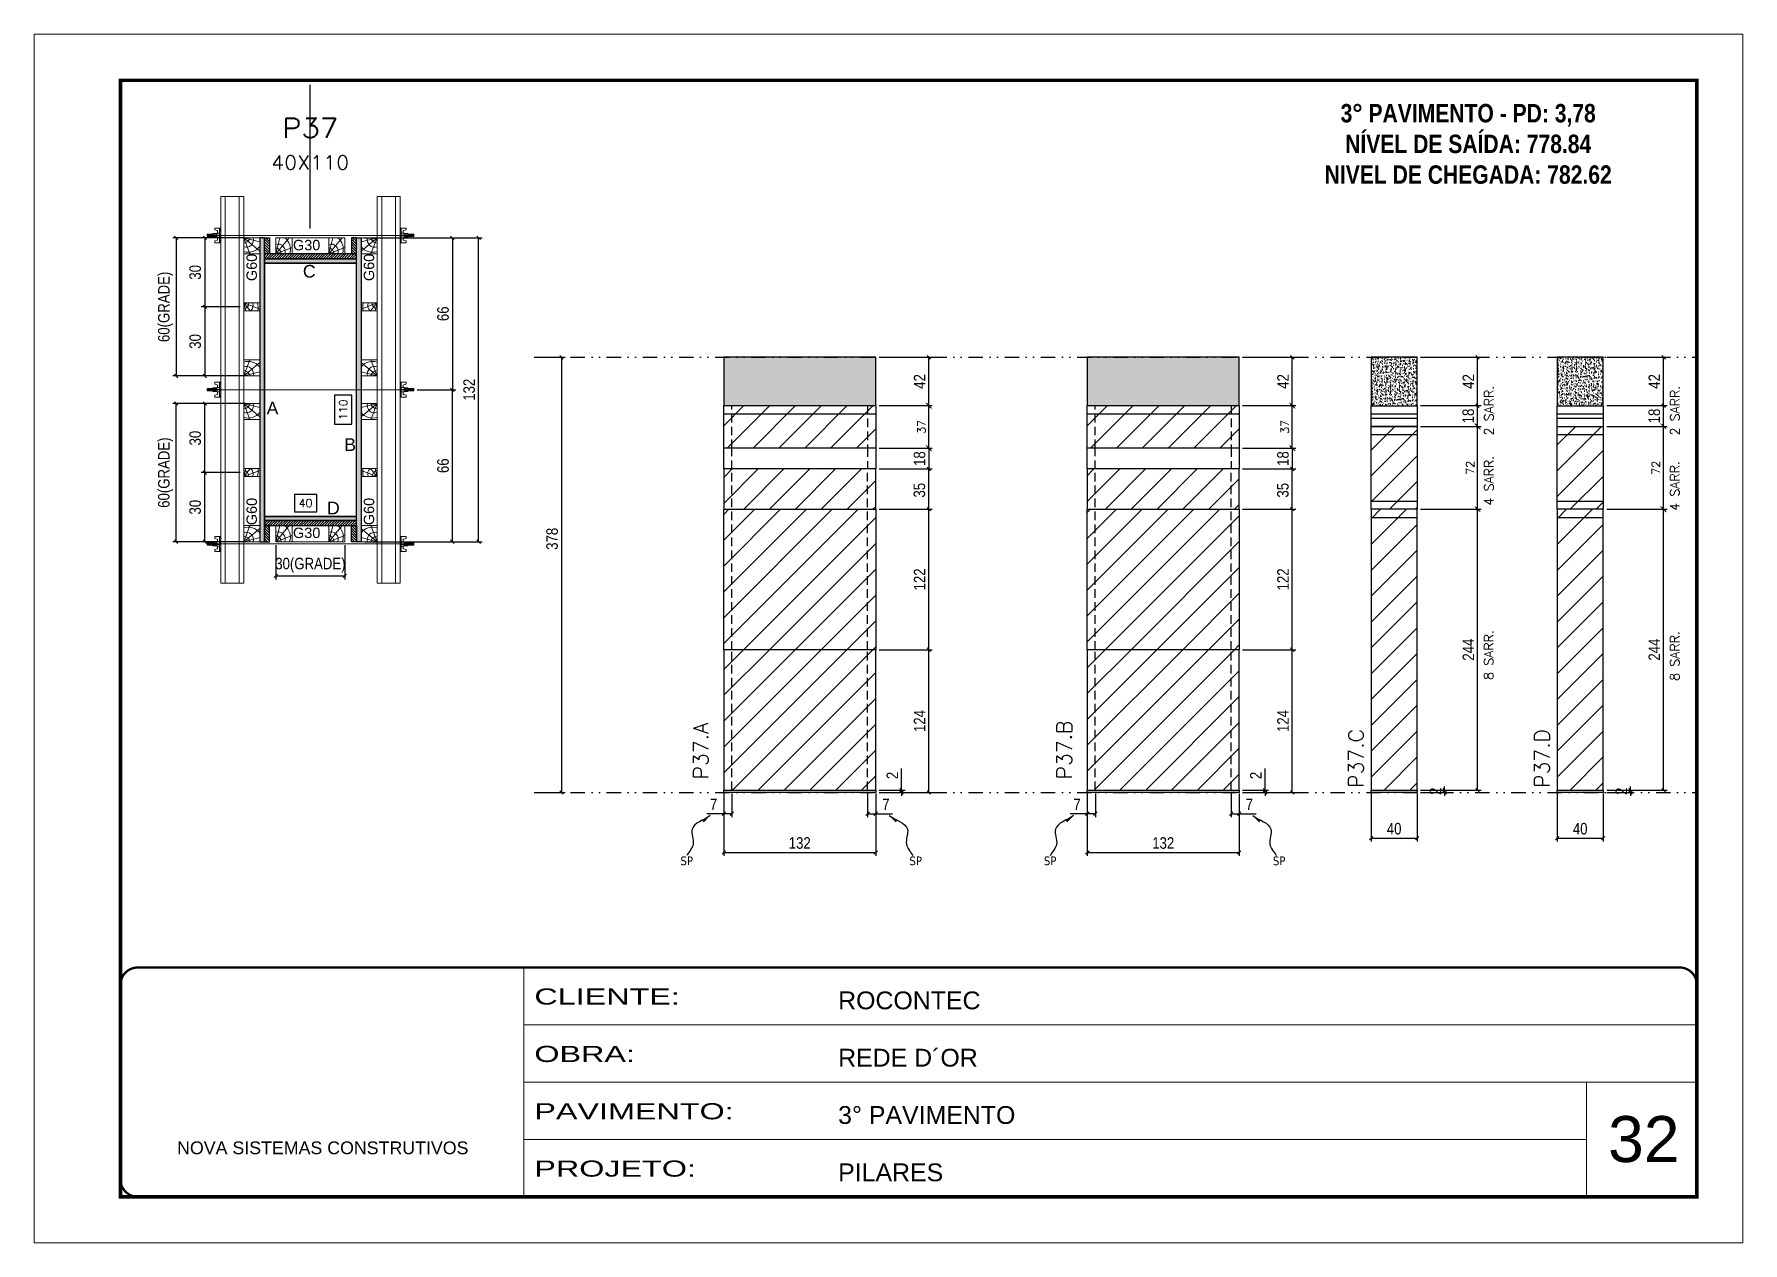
# Model space of a CAD drawing. Extents: x 2949 to 9203, y -16089 to 12527.
# Drawn here: x 7718 to 9203, y 3437 to 4487 of the extents above; entities that cross this region are included whole.
import ezdxf
from ezdxf.enums import TextEntityAlignment as Align

# ---------------------------------------------------------------- set-up
doc = ezdxf.new("R2010")
doc.units = 0
for name, pattern in [('CONTINUO', [0]), ('DASHED', [0.75, 0.5, -0.25]), ('DIVIDE2', [0.625, 0.25, -0.125, 0, -0.125, 0, -0.125]), ('HIDDEN', [0.375, 0.25, -0.125])]:
    doc.linetypes.add(name, pattern=pattern)
for name, color, linetype, lineweight in [('CARIMBO', 255, 'Continuous', 9), ('Folhas', 255, 'Continuous', 9), ('Hachura', 251, 'Continuous', 9), ('Madeira', 126, 'Continuous', 18), ('Perfil Metálico', 224, 'Continuous', 18), ('SARRAFO DE PRESSAO', 251, 'DASHED', 9), ('Texto Seção', 7, 'Continuous', 15)]:
    doc.layers.add(name, color=color, linetype=linetype, lineweight=lineweight)
for name, color, linetype in [('CHAPA', 1, 'Continuous'), ('COTA', 241, 'Continuous'), ('cotas', 4, 'Continuous'), ('FUNDOS', 1, 'Continuous'), ('MEIO_PONT', 93, 'Continuous'), ('NOMENCLATURA', 7, 'Continuous'), ('Nível', 160, 'Continuous'), ('Painéis', 200, 'Continuous'), ('SARR_2.2x7', 40, 'Continuous'), ('SARRAFO', 251, 'Continuous'), ('Sarrafo de Pressão', 42, 'HIDDEN'), ('texto', 7, 'Continuous'), ('Texto de Titulo', 7, 'Continuous'), ('Texto Qtd Sarr', 242, 'Continuous'), ('TEXTO_GERAL', 7, 'Continuous')]:
    doc.layers.add(name, color=color, linetype=linetype)
doc.styles.add('ARIAL', font='arial.ttf')
doc.styles.add('COTA TECNICA', font='techl___.ttf', dxfattribs={"height": 10})
doc.styles.add('COTA TECNICA 2X', font='techl___.ttf', dxfattribs={"height": 10})
doc.styles.add('COTA TECNICA-50', font='techl___.ttf', dxfattribs={"height": 10})
doc.styles.add('REGUA-120', font='ROMANS.shx', dxfattribs={"height": 15})
doc.styles.add('ROMANC', font='techb___.ttf', dxfattribs={"height": 2.5})
doc.styles.add('ROMANS', font='romans.shx')
doc.styles.add('SANSSERIF', font='sas_____.pfb')
doc.styles.get("Standard").update_dxf_attribs({"font": 'arial.ttf'})
doc.styles.add('Tecnologia', font='')
doc.styles.get('Tecnologia').set_extended_font_data('Forgotten Futurist')
doc.dimstyles.new('COTA PAINEL-50', dxfattribs={"dimtxt": 10, "dimasz": 3, "dimexe": 3, "dimexo": 3, "dimgap": 3, "dimtad": 1, "dimdec": 1, "dimzin": 12, "dimdsep": 46, "dimtxsty": 'COTA TECNICA-50', "dimblk1": 'OBLIQUE', "dimblk2": 'OBLIQUE', "dimsah": 1, "dimcen": 0.9, "dimclrd": 4, "dimclre": 4, "dimclrt": 240, "dimadec": 1, "dimazin": 3, "dimtfac": 1, "dimtdec": 1, "dimtmove": 0, "dimatfit": 3, "dimfxl": 1, "dimtolj": 1, "dimtzin": 12, "dimarcsym": 0})
doc.dimstyles.new('Cota Paínel', dxfattribs={"dimtxt": 7, "dimasz": 5, "dimexe": 3, "dimexo": 3, "dimgap": 3, "dimtad": 1, "dimdec": 1, "dimzin": 12, "dimdsep": 46, "dimtxsty": 'ROMANS', "dimblk": 'ARCHTICK', "dimcen": 0, "dimclrd": 4, "dimclre": 4, "dimclrt": 1, "dimadec": 1, "dimazin": 3, "dimtfac": 1, "dimtdec": 1, "dimtmove": 0, "dimatfit": 3, "dimldrblk": 'OBLIQUE', "dimfxl": 1, "dimtolj": 1, "dimtzin": 12, "dimarcsym": 0})
doc.dimstyles.new('PAINEL', dxfattribs={"dimtxt": 10, "dimasz": 3, "dimexe": 3, "dimexo": 3, "dimgap": 3, "dimtad": 1, "dimdec": 1, "dimzin": 12, "dimdsep": 46, "dimtxsty": 'COTA TECNICA', "dimblk1": 'OBLIQUE', "dimblk2": 'OBLIQUE', "dimsah": 1, "dimcen": 0.9, "dimclrd": 4, "dimclre": 4, "dimclrt": 240, "dimadec": 1, "dimazin": 3, "dimtfac": 1, "dimtdec": 1, "dimtmove": 0, "dimatfit": 3, "dimfxl": 1, "dimtolj": 1, "dimtzin": 12, "dimarcsym": 0})
doc.dimstyles.new('SECAO PILAR', dxfattribs={"dimtxt": 10, "dimasz": 3, "dimexe": 3, "dimexo": 3, "dimgap": 3, "dimtad": 1, "dimdec": 1, "dimlfac": 0.5, "dimzin": 12, "dimdsep": 46, "dimtxsty": 'COTA TECNICA 2X', "dimblk1": 'OBLIQUE', "dimblk2": 'OBLIQUE', "dimsah": 1, "dimcen": 0.9, "dimclrd": 256, "dimclre": 256, "dimclrt": 256, "dimadec": 1, "dimazin": 3, "dimtfac": 1, "dimtdec": 1, "dimtmove": 0, "dimatfit": 3, "dimfxl": 1, "dimtolj": 1, "dimtzin": 12, "dimarcsym": 0})
doc.dimstyles.new('SECÇÃO 2', dxfattribs={"dimtxt": 7, "dimasz": 6, "dimexe": 0.18, "dimexo": 2, "dimgap": -4, "dimtad": 3, "dimdec": 1, "dimlfac": 0.5, "dimzin": 12, "dimdsep": 46, "dimtxsty": 'ROMANS', "dimblk": 'ARCHTICK', "dimcen": 0.09, "dimse1": 1, "dimse2": 1, "dimsd1": 1, "dimsd2": 1, "dimclrd": 180, "dimclre": 5, "dimclrt": 1, "dimadec": 0, "dimazin": 3, "dimtfac": 1, "dimtdec": 1, "dimtofl": 0, "dimtmove": 0, "dimatfit": 3, "dimldrblk": 'ARCHTICK', "dimfxl": 1, "dimtolj": 1, "dimtzin": 0, "dimarcsym": 0})
doc.dimstyles.get("Standard").update_dxf_attribs({"dimtxt": 0.18, "dimasz": 0.18, "dimexe": 0.18, "dimexo": 0.0625, "dimgap": 0.09, "dimtad": 0, "dimtih": 1, "dimtoh": 1, "dimdec": 4, "dimzin": 0, "dimdsep": 46, "dimtxsty": 'Standard', "dimcen": 0.09, "dimadec": 0, "dimazin": 0, "dimtfac": 1, "dimtdec": 4, "dimtofl": 0, "dimtmove": 0, "dimatfit": 3, "dimfxl": 1, "dimtolj": 1, "dimtzin": 0, "dimarcsym": 0})
pattern_1 = [(45, (-122901.967, -28456.346), (-11.2253202, 11.2253202), [])]
pattern_2 = [(45, (4768.5, 4594.3), (-11.22532, 11.22532), [])]

msp = doc.modelspace()

# ---------------------------------------------------------------- texts
at = {"layer": 'CARIMBO', "style": 'ARIAL'}
msp.add_text('32', height=40, dxfattribs=at).set_placement((9085.39, 3506.85))
at = {"layer": 'NOMENCLATURA', "color": 2, "insert": (8963.86, 4452.77), "char_height": 16, "attachment_point": 2, "style": 'ROMANC'}
msp.add_mtext_dynamic_manual_height_columns('\\P3° PAVIMENTO - PD: 3,78\\PNÍVEL DE SAÍDA: 778.84\\PNIVEL DE CHEGADA: 782.62', width=300.2766, gutter_width=1, heights=[0], dxfattribs=at)
at = {"layer": 'texto', "color": 0, "char_height": 7.5, "attachment_point": 5}
for insert in [(8284.65, 3768.5), (8483.67, 3768.5), (8600.52, 3768.5), (8799.54, 3768.5)]:
    msp.add_mtext('{\\fTahoma|b0|i0|c0|p34;\\C4;SP}', dxfattribs=dict(at, insert=insert))
at = {"layer": 'Texto Seção', "color": 0, "linetype": 'Continuous', "style": 'SANSSERIF'}
for p in [(7906.58, 4272.22), (8008.52, 4272.22), (7906.58, 4060.15), (8008.52, 4060.15)]:
    msp.add_text('G60', height=9, rotation=90, dxfattribs=at).set_placement(p, align=Align.MIDDLE_LEFT)
at = {"layer": 'Texto Seção', "linetype": 'Continuous', "style": 'ROMANS'}
for s, p in [('2 SARR.', (8985.87, 4138.07)), ('2 SARR.', (9147.52, 4138.07)), ('4 SARR.', (8985.87, 4077.19)), ('4 SARR.', (9147.37, 4072.62)), ('8 SARR.', (8985.66, 3925.73)), ('8 SARR.', (9147.37, 3924.91))]:
    msp.add_text(s, height=8, rotation=90, dxfattribs=at).set_placement(p)
at = {"layer": 'Texto Seção', "char_height": 13, "width": 285.3299, "attachment_point": 7, "rotation": 90, "style": 'REGUA-120'}
for s, insert in [('P37.A', (8303.42, 3839.24)), ('P37.B', (8619.29, 3839.24)), ('P37.C', (8872.89, 3831.92)), ('P37.D', (9034.55, 3831.92))]:
    msp.add_mtext(s, dxfattribs=dict(at, insert=insert))
at = {"layer": 'TEXTO_GERAL', "style": 'ARIAL'}
for s, p in [('C', (7956.61, 4280.75)), ('A', (7924.66, 4161.82)), ('B', (7992.16, 4130.19)), ('D', (7977.56, 4075.07))]:
    msp.add_text(s, height=11, dxfattribs=at).set_placement(p, align=Align.MIDDLE_CENTER)
at = {"layer": 'TEXTO_GERAL', "color": 0, "linetype": 'Continuous', "char_height": 9, "width": 285.3299, "attachment_point": 7, "style": 'SANSSERIF'}
for insert in [(7942.47, 4298.88), (7942.47, 4048.88)]:
    msp.add_mtext('G30', dxfattribs=dict(at, insert=insert))

# ---------------------------------------------------------------- blocks, each defined once
blk = doc.blocks.new('9999999999')
at = {"color": 30, "linetype": 'CONTINUO'}
for p, q in [((98564.6, 34230.2), (98564.6, 34429.4)), ((98564.6, 34379.6), (99584, 34379.6)), ((98564.6, 34329.8), (99488, 34329.8)), ((99584, 34329.8), (99488, 34329.8)), ((99488, 34329.8), (99488, 34230.2)), ((98564.6, 34280), (99488, 34280))]:
    blk.add_line(p, q, dxfattribs=at)
at = {"color": 30, "linetype": 'CONTINUO', "const_width": 2}
blk.add_lwpolyline([(99584, 34230.2), (99584, 34414.4, 0.414214), (99569, 34429.4), (98229, 34429.4, 0.414214), (98214, 34414.4), (98214, 34245.2, 0.414214), (98229, 34230.2), (99584, 34230.2)], format="xyb", dxfattribs=at)
at = {"layer": 'Folhas'}
blk.add_lwpolyline([(98139, 34190.2), (99624, 34190.2), (99624, 35240.2), (98139, 35240.2)], close=True, dxfattribs=at)
at = {"layer": 'Folhas', "color": 30, "const_width": 3}
blk.add_lwpolyline([(98214, 34230.2), (99584, 34230.2), (99584, 35200.2), (98214, 35200.2)], close=True, dxfattribs=at)
at = {"color": 7, "linetype": 'Continuous', "ltscale": 5, "style": 'ARIAL'}
for s, height, p in [('ROCONTEC', 15.48, (98837.7, 34393.1)), ('REDE D´OR', 15.48, (98837.7, 34343.3)), ('3° PAVIMENTO', 15.483, (98837.7, 34293.5)), ('NOVA SISTEMAS CONSTRUTIVOS', 11.059, (98263.2, 34267.2)), ('PILARES', 15.48, (98837.7, 34243.7))]:
    blk.add_text(s, height=height, dxfattribs=at).set_placement(p)
at = {"layer": 'Folhas', "color": 7, "style": 'Tecnologia', "width": 1.5}
for s, p in [('CLIENTE:', (98573.7, 34397.2)), ('OBRA:', (98573.7, 34347.3)), ('PAVIMENTO:', (98573.7, 34297.5)), ('PROJETO:', (98573.7, 34247.7))]:
    blk.add_text(s, height=14, dxfattribs=at).set_placement(p)
blk = doc.blocks.new('_Oblique')
at = {"color": 0, "linetype": 'ByBlock', "lineweight": -2}
blk.add_line((-0.5, -0.5), (0.5, 0.5), dxfattribs=at)
blk = doc.blocks.new('*D1069')
at = {"layer": 'cotas', "color": 4, "linetype": 'ByBlock', "lineweight": -2, "transparency": 16777216}
for p, q in [((8155.2, 4206), (8178.9, 4206)), ((8175.9, 4206), (8175.9, 3828)), ((8155.2, 3828), (8178.9, 3828))]:
    blk.add_line(p, q, dxfattribs=at)
at = {"layer": 'Defpoints', "color": 0, "linetype": 'ByBlock', "transparency": 16777216}
for p in [(8152.2, 4206), (8152.2, 3828), (8175.9, 3828)]:
    blk.add_point(p, dxfattribs=at)
at = {"layer": 'cotas', "color": 4, "linetype": 'ByBlock', "lineweight": -2, "transparency": 16777216, "xscale": 3, "yscale": 3, "zscale": 3}
for p, rotation in [((8175.9, 4206), 90), ((8175.9, 3828), 270)]:
    blk.add_blockref('_Oblique', p, dxfattribs=dict(at, rotation=rotation))
at = {"layer": 'cotas', "color": 240, "linetype": 'ByBlock', "transparency": 16777216, "insert": (8167.7, 4048.3), "char_height": 10, "attachment_point": 5, "rotation": 90, "style": 'COTA TECNICA'}
blk.add_mtext('\\A1;378', dxfattribs=at)
blk = doc.blocks.new('*D1047')
at = {"layer": 'COTA', "color": 4, "lineweight": -2, "transparency": 16777216}
for p, q in [((8316.9, 3827), (8316.9, 3772.8)), ((8448.9, 3827), (8448.9, 3772.8)), ((8316.9, 3775.8), (8448.9, 3775.8))]:
    blk.add_line(p, q, dxfattribs=at)
at = {"layer": 'Defpoints', "color": 0, "transparency": 16777216}
for p in [(8316.9, 3830), (8448.9, 3830), (8448.9, 3775.8)]:
    blk.add_point(p, dxfattribs=at)
at = {"layer": 'COTA', "color": 4, "lineweight": -2, "transparency": 16777216, "xscale": 3, "yscale": 3, "zscale": 3, "rotation": 180}
blk.add_blockref('_Oblique', (8316.9, 3775.8), dxfattribs=at)
at = {"layer": 'COTA', "color": 4, "lineweight": -2, "transparency": 16777216, "xscale": 3, "yscale": 3, "zscale": 3}
blk.add_blockref('_Oblique', (8448.9, 3775.8), dxfattribs=at)
at = {"layer": 'COTA', "color": 240, "transparency": 16777216, "insert": (8382.9, 3784), "char_height": 10, "attachment_point": 5, "style": 'COTA TECNICA'}
blk.add_mtext('\\A1;132', dxfattribs=at)
blk = doc.blocks.new('*D1048')
at = {"layer": 'COTA', "color": 4, "lineweight": -2, "transparency": 16777216}
for p, q in [((8451.9, 4206), (8498.1, 4206)), ((8495.1, 4164), (8495.1, 4206)), ((8451.9, 4164), (8498.1, 4164))]:
    blk.add_line(p, q, dxfattribs=at)
at = {"layer": 'Defpoints', "color": 0, "transparency": 16777216}
for p in [(8448.9, 4206), (8495.1, 4206), (8448.9, 4164)]:
    blk.add_point(p, dxfattribs=at)
at = {"layer": 'COTA', "color": 4, "lineweight": -2, "transparency": 16777216, "xscale": 3, "yscale": 3, "zscale": 3}
for p, rotation in [((8495.1, 4206), 90), ((8495.1, 4164), 270)]:
    blk.add_blockref('_Oblique', p, dxfattribs=dict(at, rotation=rotation))
at = {"layer": 'COTA', "color": 240, "transparency": 16777216, "insert": (8487.1, 4185), "char_height": 10, "attachment_point": 5, "rotation": 90, "style": 'COTA TECNICA'}
blk.add_mtext('\\A1;42', dxfattribs=at)
blk = doc.blocks.new('*D1049')
at = {"layer": 'COTA', "color": 4, "lineweight": -2, "transparency": 16777216}
for p, q in [((8451.9, 3952), (8498.1, 3952)), ((8495.1, 3828), (8495.1, 3952)), ((8451.9, 3828), (8498.1, 3828))]:
    blk.add_line(p, q, dxfattribs=at)
at = {"layer": 'Defpoints', "color": 0, "transparency": 16777216}
for p in [(8448.9, 3952), (8495.1, 3952), (8448.9, 3828)]:
    blk.add_point(p, dxfattribs=at)
at = {"layer": 'COTA', "color": 4, "lineweight": -2, "transparency": 16777216, "xscale": 3, "yscale": 3, "zscale": 3}
for p, rotation in [((8495.1, 3952), 90), ((8495.1, 3828), 270)]:
    blk.add_blockref('_Oblique', p, dxfattribs=dict(at, rotation=rotation))
at = {"layer": 'COTA', "color": 240, "transparency": 16777216, "insert": (8487.1, 3890), "char_height": 10, "attachment_point": 5, "rotation": 90, "style": 'COTA TECNICA-50'}
blk.add_mtext('\\A1;124', dxfattribs=at)
blk = doc.blocks.new('*D1050')
at = {"layer": 'COTA', "color": 4, "lineweight": -2, "transparency": 16777216}
for p, q in [((8471.4, 3830), (8471.4, 3848.8)), ((8451.9, 3830), (8474.4, 3830)), ((8451.9, 3828), (8474.4, 3828)), ((8471.4, 3828), (8471.4, 3830)), ((8471.4, 3828), (8471.4, 3825))]:
    blk.add_line(p, q, dxfattribs=at)
at = {"layer": 'Defpoints', "color": 0, "transparency": 16777216}
for p in [(8448.9, 3830), (8448.9, 3828), (8471.4, 3828)]:
    blk.add_point(p, dxfattribs=at)
at = {"layer": 'COTA', "color": 4, "lineweight": -2, "transparency": 16777216, "xscale": 3, "yscale": 3, "zscale": 3}
for p, rotation in [((8471.4, 3830), 270), ((8471.4, 3828), 90)]:
    blk.add_blockref('_Oblique', p, dxfattribs=dict(at, rotation=rotation))
at = {"layer": 'COTA', "color": 240, "transparency": 16777216, "insert": (8463.4, 3842.7), "char_height": 10, "attachment_point": 5, "rotation": 90, "style": 'COTA TECNICA-50'}
blk.add_mtext('\\A1;2', dxfattribs=at)
blk = doc.blocks.new('*D1051')
at = {"layer": 'COTA', "color": 4, "linetype": 'ByBlock', "lineweight": -2, "transparency": 16777216}
for p, q in [((8451.9, 4074), (8498.1, 4074)), ((8495.1, 3952), (8495.1, 4074)), ((8451.9, 3952), (8498.1, 3952))]:
    blk.add_line(p, q, dxfattribs=at)
at = {"layer": 'Defpoints', "color": 0, "linetype": 'ByBlock', "transparency": 16777216}
for p in [(8448.9, 4074), (8495.1, 4074), (8448.9, 3952)]:
    blk.add_point(p, dxfattribs=at)
at = {"layer": 'COTA', "color": 4, "linetype": 'ByBlock', "lineweight": -2, "transparency": 16777216, "xscale": 3, "yscale": 3, "zscale": 3}
for p, rotation in [((8495.1, 4074), 90), ((8495.1, 3952), 270)]:
    blk.add_blockref('_Oblique', p, dxfattribs=dict(at, rotation=rotation))
at = {"layer": 'COTA', "color": 240, "linetype": 'ByBlock', "transparency": 16777216, "insert": (8487.1, 4013), "char_height": 10, "attachment_point": 5, "rotation": 90, "style": 'COTA TECNICA'}
blk.add_mtext('\\A1;122', dxfattribs=at)
blk = doc.blocks.new('*D1052')
at = {"layer": 'COTA', "color": 4, "lineweight": -2, "transparency": 16777216}
for p, q in [((8316.9, 3825), (8316.9, 3806.5)), ((8323.9, 3827), (8323.9, 3806.5)), ((8316.9, 3809.5), (8302.2, 3809.5)), ((8323.9, 3809.5), (8316.9, 3809.5))]:
    blk.add_line(p, q, dxfattribs=at)
at = {"layer": 'Defpoints', "color": 0, "transparency": 16777216}
for p in [(8316.9, 3828), (8323.9, 3830), (8316.9, 3809.5)]:
    blk.add_point(p, dxfattribs=at)
at = {"layer": 'COTA', "color": 4, "lineweight": -2, "transparency": 16777216, "xscale": 3, "yscale": 3, "zscale": 3, "rotation": 180}
blk.add_blockref('_Oblique', (8316.9, 3809.5), dxfattribs=at)
at = {"layer": 'COTA', "color": 4, "lineweight": -2, "transparency": 16777216, "xscale": 3, "yscale": 3, "zscale": 3}
blk.add_blockref('_Oblique', (8323.9, 3809.5), dxfattribs=at)
at = {"layer": 'COTA', "color": 240, "transparency": 16777216, "insert": (8308, 3817.6), "char_height": 10, "attachment_point": 5, "style": 'COTA TECNICA-50'}
blk.add_mtext('\\A1;7', dxfattribs=at)
blk = doc.blocks.new('*D1053')
at = {"layer": 'COTA', "color": 4, "lineweight": -2, "transparency": 16777216}
for p, q in [((8441.9, 3827), (8441.9, 3806.5)), ((8448.9, 3825), (8448.9, 3806.5)), ((8441.9, 3809.5), (8448.9, 3809.5)), ((8448.9, 3809.5), (8463.6, 3809.5))]:
    blk.add_line(p, q, dxfattribs=at)
at = {"layer": 'Defpoints', "color": 0, "transparency": 16777216}
for p in [(8441.9, 3830), (8448.9, 3828), (8448.9, 3809.5)]:
    blk.add_point(p, dxfattribs=at)
at = {"layer": 'COTA', "color": 4, "lineweight": -2, "transparency": 16777216, "xscale": 3, "yscale": 3, "zscale": 3, "rotation": 180}
blk.add_blockref('_Oblique', (8441.9, 3809.5), dxfattribs=at)
at = {"layer": 'COTA', "color": 4, "lineweight": -2, "transparency": 16777216, "xscale": 3, "yscale": 3, "zscale": 3}
blk.add_blockref('_Oblique', (8448.9, 3809.5), dxfattribs=at)
at = {"layer": 'COTA', "color": 240, "transparency": 16777216, "insert": (8457.8, 3817.6), "char_height": 10, "attachment_point": 5, "style": 'COTA TECNICA-50'}
blk.add_mtext('\\A1;7', dxfattribs=at)
blk = doc.blocks.new('*D1054')
at = {"layer": 'COTA', "color": 4, "lineweight": -2, "transparency": 16777216}
for p, q in [((8922.5, 4074), (8975, 4074)), ((8972, 3830), (8972, 4074)), ((8922.5, 3830), (8975, 3830))]:
    blk.add_line(p, q, dxfattribs=at)
at = {"layer": 'Defpoints', "color": 0, "transparency": 16777216}
for p in [(8919.5, 4074), (8972, 4074), (8919.5, 3830)]:
    blk.add_point(p, dxfattribs=at)
at = {"layer": 'COTA', "color": 4, "lineweight": -2, "transparency": 16777216, "xscale": 3, "yscale": 3, "zscale": 3}
for p, rotation in [((8972, 4074), 90), ((8972, 3830), 270)]:
    blk.add_blockref('_Oblique', p, dxfattribs=dict(at, rotation=rotation))
at = {"layer": 'COTA', "color": 240, "transparency": 16777216, "insert": (8964, 3952), "char_height": 10, "attachment_point": 5, "rotation": 90, "style": 'COTA TECNICA'}
blk.add_mtext('\\A1;244', dxfattribs=at)
blk = doc.blocks.new('*D1055')
at = {"layer": 'COTA', "color": 4, "lineweight": -2, "transparency": 16777216}
for p, q in [((8922.5, 4206), (8975, 4206)), ((8972, 4164), (8972, 4206)), ((8922.5, 4164), (8975, 4164))]:
    blk.add_line(p, q, dxfattribs=at)
at = {"layer": 'Defpoints', "color": 0, "transparency": 16777216}
for p in [(8919.5, 4206), (8972, 4206), (8919.5, 4164)]:
    blk.add_point(p, dxfattribs=at)
at = {"layer": 'COTA', "color": 4, "lineweight": -2, "transparency": 16777216, "xscale": 3, "yscale": 3, "zscale": 3}
for p, rotation in [((8972, 4206), 90), ((8972, 4164), 270)]:
    blk.add_blockref('_Oblique', p, dxfattribs=dict(at, rotation=rotation))
at = {"layer": 'COTA', "color": 240, "transparency": 16777216, "insert": (8964, 4185), "char_height": 10, "attachment_point": 5, "rotation": 90, "style": 'COTA TECNICA'}
blk.add_mtext('\\A1;42', dxfattribs=at)
blk = doc.blocks.new('*D1056')
at = {"layer": 'COTA', "color": 4, "lineweight": -2, "transparency": 16777216}
for p, q in [((8879.5, 3827), (8879.5, 3785.3)), ((8919.5, 3827), (8919.5, 3785.3)), ((8879.5, 3788.3), (8919.5, 3788.3))]:
    blk.add_line(p, q, dxfattribs=at)
at = {"layer": 'Defpoints', "color": 0, "transparency": 16777216}
for p in [(8879.5, 3830), (8919.5, 3830), (8919.5, 3788.3)]:
    blk.add_point(p, dxfattribs=at)
at = {"layer": 'COTA', "color": 4, "lineweight": -2, "transparency": 16777216, "xscale": 3, "yscale": 3, "zscale": 3, "rotation": 180}
blk.add_blockref('_Oblique', (8879.5, 3788.3), dxfattribs=at)
at = {"layer": 'COTA', "color": 4, "lineweight": -2, "transparency": 16777216, "xscale": 3, "yscale": 3, "zscale": 3}
blk.add_blockref('_Oblique', (8919.5, 3788.3), dxfattribs=at)
at = {"layer": 'COTA', "color": 240, "transparency": 16777216, "insert": (8899.5, 3796.4), "char_height": 10, "attachment_point": 5, "style": 'COTA TECNICA'}
blk.add_mtext('\\A1;40', dxfattribs=at)
blk = doc.blocks.new('*D1057')
at = {"layer": 'COTA', "color": 4, "lineweight": -2, "transparency": 16777216}
for p, q in [((8943.4, 3830), (8943.4, 3833)), ((8922.5, 3830), (8946.4, 3830)), ((8922.5, 3828), (8946.4, 3828)), ((8943.4, 3828), (8943.4, 3830)), ((8943.4, 3828), (8943.4, 3825))]:
    blk.add_line(p, q, dxfattribs=at)
at = {"layer": 'Defpoints', "color": 0, "transparency": 16777216}
for p in [(8919.5, 3830), (8919.5, 3828), (8943.4, 3830)]:
    blk.add_point(p, dxfattribs=at)
at = {"layer": 'COTA', "color": 4, "lineweight": -2, "transparency": 16777216, "xscale": 3, "yscale": 3, "zscale": 3}
for p, rotation in [((8943.4, 3830), 270), ((8943.4, 3828), 90)]:
    blk.add_blockref('_Oblique', p, dxfattribs=dict(at, rotation=rotation))
at = {"layer": 'COTA', "color": 240, "transparency": 16777216, "insert": (8935.4, 3829), "char_height": 10, "attachment_point": 5, "rotation": 90, "style": 'COTA TECNICA-50'}
blk.add_mtext('\\A1;2', dxfattribs=at)
blk = doc.blocks.new('titulo1')
at = {"layer": 'Defpoints', "color": 252, "linetype": 'HIDDEN', "ltscale": 2}
blk.add_line((0, 0), (0, 125), dxfattribs=at)
at = {"layer": 'Defpoints', "style": 'ROMANS', "oblique": 15}
blk.add_attdef('FOLHA', text='', height=10, dxfattribs=at).set_placement((0, 15.6), align=Align.MIDDLE_CENTER)
at = {"layer": 'Texto Qtd Sarr', "color": 3, "style": 'ROMANS', "oblique": 15}
for tag, height, p in [('TITULO', 17, (0, 71.4)), ('SEÇÃO', 12, (0, 41.5))]:
    blk.add_attdef(tag, text='', height=height, dxfattribs=at).set_placement(p, align=Align.MIDDLE_CENTER)
blk = doc.blocks.new('*D1058')
at = {"layer": 'COTA', "color": 180, "lineweight": -2, "transparency": 16777216}
for p, q in [((7993.6, 4173), (7978.6, 4173)), ((7978.6, 4173), (7978.6, 4148)), ((7993.6, 4148), (7993.6, 4173)), ((7978.6, 4148), (7993.6, 4148))]:
    blk.add_line(p, q, dxfattribs=at)
at = {"layer": 'Defpoints', "color": 0, "transparency": 16777216}
for p in [(7997.6, 4287.8), (7997.6, 4287.8), (7997.6, 4067.8)]:
    blk.add_point(p, dxfattribs=at)
at = {"layer": 'COTA', "color": 1, "transparency": 16777216, "insert": (7986.1, 4160.5), "char_height": 7, "attachment_point": 5, "rotation": 90, "style": 'ROMANS'}
blk.add_mtext('\\A1;110', dxfattribs=at)
blk = doc.blocks.new('_ArchTick')
at = {"color": 0, "linetype": 'ByBlock', "const_width": 0.15}
blk.add_lwpolyline([(-0.5, -0.5), (0.5, 0.5)], dxfattribs=at)
blk = doc.blocks.new('*D1059')
at = {"layer": 'COTA', "lineweight": -2, "transparency": 16777216}
for p, q in [((8004.6, 4309.8), (8106.8, 4309.8)), ((8103.8, 4045.8), (8103.8, 4309.8)), ((8004.6, 4045.8), (8106.8, 4045.8))]:
    blk.add_line(p, q, dxfattribs=at)
at = {"layer": 'Defpoints', "color": 0, "transparency": 16777216}
for p in [(8001.6, 4309.8), (8103.8, 4309.8), (8001.6, 4045.8)]:
    blk.add_point(p, dxfattribs=at)
at = {"layer": 'COTA', "lineweight": -2, "transparency": 16777216, "xscale": 3, "yscale": 3, "zscale": 3}
for p, rotation in [((8103.8, 4309.8), 90), ((8103.8, 4045.8), 270)]:
    blk.add_blockref('_Oblique', p, dxfattribs=dict(at, rotation=rotation))
at = {"layer": 'COTA', "transparency": 16777216, "insert": (8095.6, 4177.8), "char_height": 10, "attachment_point": 5, "rotation": 90, "style": 'COTA TECNICA 2X'}
blk.add_mtext('\\A1;132', dxfattribs=at)
blk = doc.blocks.new('*D1060')
at = {"layer": 'COTA', "lineweight": -2, "transparency": 16777216}
for p, q in [((8050.4, 4177.8), (8084, 4177.8)), ((8081, 4045.8), (8081, 4177.8)), ((8038.6, 4045.8), (8084, 4045.8))]:
    blk.add_line(p, q, dxfattribs=at)
at = {"layer": 'Defpoints', "color": 0, "transparency": 16777216}
for p in [(8047.4, 4177.8), (8081, 4177.8), (8035.6, 4045.8)]:
    blk.add_point(p, dxfattribs=at)
at = {"layer": 'COTA', "lineweight": -2, "transparency": 16777216, "xscale": 3, "yscale": 3, "zscale": 3}
for p, rotation in [((8081, 4177.8), 90), ((8081, 4045.8), 270)]:
    blk.add_blockref('_Oblique', p, dxfattribs=dict(at, rotation=rotation))
at = {"layer": 'COTA', "transparency": 16777216, "insert": (8072.9, 4111.8), "char_height": 10, "attachment_point": 5, "rotation": 90, "style": 'COTA TECNICA 2X'}
blk.add_mtext('\\A1;66', dxfattribs=at)
blk = doc.blocks.new('*D1061')
at = {"layer": 'COTA', "lineweight": -2, "transparency": 16777216}
for p, q in [((8038.6, 4309.8), (8084, 4309.8)), ((8081, 4309.8), (8081, 4177.8)), ((8050.4, 4177.8), (8084, 4177.8))]:
    blk.add_line(p, q, dxfattribs=at)
at = {"layer": 'Defpoints', "color": 0, "transparency": 16777216}
for p in [(8035.6, 4309.8), (8047.4, 4177.8), (8081, 4177.8)]:
    blk.add_point(p, dxfattribs=at)
at = {"layer": 'COTA', "lineweight": -2, "transparency": 16777216, "xscale": 3, "yscale": 3, "zscale": 3}
for p, rotation in [((8081, 4309.8), 90), ((8081, 4177.8), 270)]:
    blk.add_blockref('_Oblique', p, dxfattribs=dict(at, rotation=rotation))
at = {"layer": 'COTA', "transparency": 16777216, "insert": (8072.9, 4243.8), "char_height": 10, "attachment_point": 5, "rotation": 90, "style": 'COTA TECNICA 2X'}
blk.add_mtext('\\A1;66', dxfattribs=at)
blk = doc.blocks.new('*D1062')
at = {"layer": 'COTA', "color": 180, "lineweight": -2, "transparency": 16777216}
for p, q in [((7963.1, 4086.8), (7943.8, 4086.8)), ((7943.8, 4086.8), (7943.8, 4071.8)), ((7963.1, 4071.8), (7963.1, 4086.8)), ((7943.8, 4071.8), (7963.1, 4071.8))]:
    blk.add_line(p, q, dxfattribs=at)
at = {"layer": 'Defpoints', "color": 0, "transparency": 16777216}
for p in [(7917.6, 4067.8), (7917.6, 4067.8), (7997.6, 4067.8)]:
    blk.add_point(p, dxfattribs=at)
at = {"layer": 'COTA', "color": 1, "transparency": 16777216, "insert": (7953.4, 4079.3), "char_height": 7, "attachment_point": 5, "style": 'ROMANS'}
blk.add_mtext('\\A1;40', dxfattribs=at)
blk = doc.blocks.new('C')
at = {"layer": 'Hachura', "color": 0}
for p, q in [((0, 3.22), (0, -3.22)), ((0.45, 3.22), (0, 3.22)), ((0.46, 3.16), (0, 3.16)), ((0.46, 3.05), (0, 3.05)), ((0.46, 2.88), (0, 2.88)), ((0, 2.75), (0, -1.16)), ((0.46, 2.65), (0, 2.65)), ((0.46, 2.23), (0, 2.23)), ((0.46, 1.51), (0, 1.51)), ((0.39, 0.49), (0.17, 0.49)), ((0.45, -3.23), (0.45, 3.22)), ((0.45, 3.22), (2.58, 3.22)), ((1.74, 0.97), (0.45, 0.97)), ((1.45, 0.1), (0.45, 0.1)), ((1.35, 1.94), (1.35, 0.96)), ((2.58, 2.39), (1.47, 2.09)), ((1.74, -0.97), (1.74, 0.97)), ((1.74, 0.97), (1.74, 0.84)), ((1.74, 0.97), (1.74, 0.84)), ((1.74, 0.84), (3.35, 0.84)), ((3.35, 0.45), (1.74, 0.45)), ((2.58, 3.22), (2.58, 2.39)), ((3.32, 0.84), (3.32, -0.84)), ((3.35, 0.84), (3.35, -0.84)), ((3.68, 0.45), (3.35, 0.45)), ((3.84, -0.52), (3.35, 0.45)), ((3.35, 0.06), (3.67, -0.57)), ((3.68, 0.45), (4.16, -0.52)), ((3.72, 0.5), (4.25, -0.57)), ((4.37, -0.55), (3.83, 0.53)), ((4.15, 0.45), (3.93, 0.45)), ((4.42, -0.52), (3.93, 0.45)), ((4.15, 0.45), (4.26, 0.45)), ((4.26, 0.45), (4.74, -0.52)), ((4.3, 0.5), (4.83, -0.57)), ((4.95, -0.55), (4.41, 0.53)), ((4.51, 0.45), (4.84, 0.45)), ((5, -0.52), (4.51, 0.45)), ((4.84, 0.45), (5.32, -0.52)), ((4.88, 0.5), (5.41, -0.57)), ((5.53, -0.55), (4.99, 0.53)), ((5.58, -0.52), (5.09, 0.45)), ((5.42, 0.45), (5.09, 0.45)), ((5.58, -0.52), (5.09, 0.45)), ((5.42, 0.45), (5.74, -0.19)), ((5.46, 0.5), (5.74, -0.07)), ((5.74, 0.19), (5.57, 0.53)), ((5.74, 0.32), (5.68, 0.45)), ((5.68, 0.45), (5.74, 0.45)), ((5.74, 0.45), (5.9, 0.29)), ((5.74, 0.45), (5.74, -0.52)), ((5.9, -0.36), (5.9, 0.29)), ((0.45, 0), (0, 0)), ((0.46, -1.52), (0, -1.52)), ((0.46, -2.23), (0, -2.23)), ((0.46, -2.65), (0, -2.65)), ((0.46, -2.88), (0, -2.88)), ((0.46, -3.05), (0, -3.05)), ((0.46, -3.16), (0, -3.16)), ((0, -3.22), (2.57, -3.22)), ((0.08, -0.48), (0.29, -0.48)), ((0.29, -0.48), (0.4, -0.48)), ((0.45, 0), (0.45, -0.97)), ((0.45, -0.16), (1.45, -0.16)), ((0.45, -0.65), (0.45, -0.32)), ((0.45, -3.23), (0.45, -0.65)), ((0.45, -0.97), (1.74, -0.97)), ((1.35, -1.94), (1.35, -0.97)), ((2.58, -2.39), (1.47, -2.1)), ((3.35, -0.32), (1.74, -0.32)), ((3.35, -0.84), (1.74, -0.84)), ((2.58, -3.23), (2.58, -2.39)), ((3.35, -0.07), (3.58, -0.52)), ((3.35, -0.52), (3.58, -0.52)), ((3.84, -0.52), (4.16, -0.52)), ((4.42, -0.52), (4.74, -0.52)), ((4.63, -0.52), (4.74, -0.52)), ((5, -0.52), (5.32, -0.52)), ((5.58, -0.52), (5.74, -0.52)), ((5.74, -0.52), (5.9, -0.36)), ((5.74, -0.52), (5.74, -0.52))]:
    blk.add_line(p, q, dxfattribs=at)
for centre, radius, start, end in [((1.52, 1.94), 0.161, 104.74356, 180), ((1.44, -0.03), 0.129, 272.69497, 87.30503), ((3.81, 0.39), 0.143, 25.56881, 154.43119), ((4.39, 0.39), 0.143, 25.56881, 154.43119), ((4.97, 0.39), 0.143, 25.56881, 154.43119), ((5.55, 0.39), 0.143, 25.56881, 154.43119), ((0.17, -0.37), 0.174, 221.74404, 317.85924), ((1.52, -1.94), 0.161, 180, 255.25644), ((3.71, -0.4), 0.174, 222.14076, 318.25596), ((4.29, -0.4), 0.174, 222.14076, 318.25596), ((4.87, -0.4), 0.174, 222.14076, 318.25596), ((5.45, -0.4), 0.174, 222.14076, 318.25596), ((5.61, -0.4), 0.174, 317.85924, 318.25596)]:
    blk.add_arc(centre, radius, start, end, dxfattribs=at)
blk = doc.blocks.new('PONTALETE')
at = {"layer": 'Madeira'}
for q in [(2.71, 7), (7, 5.76), (7, 1.74)]:
    blk.add_line((0, 0), q, dxfattribs=at)
blk.add_lwpolyline([(0, 0), (7, 0), (7, 7), (0, 7)], close=True, dxfattribs=at)
for centre, radius, start, end in [((2.04, 0.06), 6.23, 37.28179, 109.09128), ((1.09, 0.9), 3.19, 343.60304, 109.98471), ((-0.21, -0.78), 3.09, 14.63219, 86.0383)]:
    blk.add_arc(centre, radius, start, end, dxfattribs=at)
blk = doc.blocks.new('*D1063')
at = {"layer": 'COTA', "lineweight": -2, "transparency": 16777216}
for p, q in [((7901, 4165.8), (7837.9, 4165.8)), ((7840.9, 4045.8), (7840.9, 4165.8)), ((7901, 4045.8), (7837.9, 4045.8))]:
    blk.add_line(p, q, dxfattribs=at)
at = {"layer": 'Defpoints', "color": 0, "transparency": 16777216}
for p in [(7840.9, 4165.8), (7904, 4165.8), (7904, 4045.8)]:
    blk.add_point(p, dxfattribs=at)
at = {"layer": 'COTA', "lineweight": -2, "transparency": 16777216, "xscale": 3, "yscale": 3, "zscale": 3}
for p, rotation in [((7840.9, 4165.8), 90), ((7840.9, 4045.8), 270)]:
    blk.add_blockref('_Oblique', p, dxfattribs=dict(at, rotation=rotation))
at = {"layer": 'COTA', "transparency": 16777216, "insert": (7831.7, 4105.8), "char_height": 10, "attachment_point": 5, "rotation": 90, "style": 'COTA TECNICA 2X'}
blk.add_mtext('\\A1;60(GRADE)', dxfattribs=at)
blk = doc.blocks.new('*D1070')
at = {"layer": 'COTA', "lineweight": -2, "transparency": 16777216}
for p, q in [((7927.6, 4042.8), (7927.6, 4013.1)), ((7987.6, 4042.8), (7987.6, 4013.1)), ((7927.6, 4016.1), (7987.6, 4016.1))]:
    blk.add_line(p, q, dxfattribs=at)
at = {"layer": 'Defpoints', "color": 0, "transparency": 16777216}
for p in [(7927.6, 4045.8), (7987.6, 4045.8), (7987.6, 4016.1)]:
    blk.add_point(p, dxfattribs=at)
at = {"layer": 'COTA', "lineweight": -2, "transparency": 16777216, "xscale": 3, "yscale": 3, "zscale": 3, "rotation": 180}
blk.add_blockref('_Oblique', (7927.6, 4016.1), dxfattribs=at)
at = {"layer": 'COTA', "lineweight": -2, "transparency": 16777216, "xscale": 3, "yscale": 3, "zscale": 3}
blk.add_blockref('_Oblique', (7987.6, 4016.1), dxfattribs=at)
at = {"layer": 'COTA', "transparency": 16777216, "insert": (7957.6, 4025.3), "char_height": 10, "attachment_point": 5, "style": 'COTA TECNICA 2X'}
blk.add_mtext('\\A1;30(GRADE)', dxfattribs=at)
blk = doc.blocks.new('MEIO PONTALETE')
at = {"layer": 'Madeira'}
for q in [(2.71, 7), (3.5, 2.88), (3.5, 0.87)]:
    blk.add_line((0, 0), q, dxfattribs=at)
blk.add_lwpolyline([(0, 0), (3.5, 0), (3.5, 7), (0, 7)], close=True, dxfattribs=at)
for centre, radius, start, end in [((2.04, 0.06), 6.23, 76.44987, 109.09128), ((1.09, 0.9), 3.19, 40.90626, 109.98471), ((-0.21, -0.78), 3.09, 14.63219, 86.0383)]:
    blk.add_arc(centre, radius, start, end, dxfattribs=at)
blk = doc.blocks.new('*D1071')
at = {"layer": 'COTA', "lineweight": -2, "transparency": 16777216}
for p, q in [((7896.6, 4105.8), (7862.8, 4105.8)), ((7865.8, 4045.8), (7865.8, 4105.8)), ((7896.6, 4045.8), (7862.8, 4045.8))]:
    blk.add_line(p, q, dxfattribs=at)
at = {"layer": 'Defpoints', "color": 0, "transparency": 16777216}
for p in [(7865.8, 4105.8), (7899.6, 4105.8), (7899.6, 4045.8)]:
    blk.add_point(p, dxfattribs=at)
at = {"layer": 'COTA', "lineweight": -2, "transparency": 16777216, "xscale": 3, "yscale": 3, "zscale": 3}
for p, rotation in [((7865.8, 4105.8), 90), ((7865.8, 4045.8), 270)]:
    blk.add_blockref('_Oblique', p, dxfattribs=dict(at, rotation=rotation))
at = {"layer": 'COTA', "transparency": 16777216, "insert": (7857.5, 4075.8), "char_height": 10, "attachment_point": 5, "rotation": 90, "style": 'COTA TECNICA 2X'}
blk.add_mtext('\\A1;30', dxfattribs=at)
blk = doc.blocks.new('*D1072')
at = {"layer": 'COTA', "lineweight": -2, "transparency": 16777216}
for p, q in [((7896.6, 4165.8), (7862.8, 4165.8)), ((7865.8, 4105.8), (7865.8, 4165.8)), ((7896.6, 4105.8), (7862.8, 4105.8))]:
    blk.add_line(p, q, dxfattribs=at)
at = {"layer": 'Defpoints', "color": 0, "transparency": 16777216}
for p in [(7865.8, 4165.8), (7899.6, 4165.8), (7899.6, 4105.8)]:
    blk.add_point(p, dxfattribs=at)
at = {"layer": 'COTA', "lineweight": -2, "transparency": 16777216, "xscale": 3, "yscale": 3, "zscale": 3}
for p, rotation in [((7865.8, 4165.8), 90), ((7865.8, 4105.8), 270)]:
    blk.add_blockref('_Oblique', p, dxfattribs=dict(at, rotation=rotation))
at = {"layer": 'COTA', "transparency": 16777216, "insert": (7857.5, 4135.8), "char_height": 10, "attachment_point": 5, "rotation": 90, "style": 'COTA TECNICA 2X'}
blk.add_mtext('\\A1;30', dxfattribs=at)
blk = doc.blocks.new('*D1064')
at = {"layer": 'COTA', "lineweight": -2, "transparency": 16777216}
for p, q in [((7901, 4309.8), (7837.9, 4309.8)), ((7840.9, 4309.8), (7840.9, 4189.8)), ((7901, 4189.8), (7837.9, 4189.8))]:
    blk.add_line(p, q, dxfattribs=at)
at = {"layer": 'Defpoints', "color": 0, "transparency": 16777216}
for p in [(7904, 4309.8), (7840.9, 4189.8), (7904, 4189.8)]:
    blk.add_point(p, dxfattribs=at)
at = {"layer": 'COTA', "lineweight": -2, "transparency": 16777216, "xscale": 3, "yscale": 3, "zscale": 3}
for p, rotation in [((7840.9, 4309.8), 90), ((7840.9, 4189.8), 270)]:
    blk.add_blockref('_Oblique', p, dxfattribs=dict(at, rotation=rotation))
at = {"layer": 'COTA', "transparency": 16777216, "insert": (7831.7, 4249.8), "char_height": 10, "attachment_point": 5, "rotation": 90, "style": 'COTA TECNICA 2X'}
blk.add_mtext('\\A1;60(GRADE)', dxfattribs=at)
blk = doc.blocks.new('*D1073')
at = {"layer": 'COTA', "lineweight": -2, "transparency": 16777216}
for p, q in [((7896.6, 4309.8), (7862.8, 4309.8)), ((7865.8, 4309.8), (7865.8, 4249.8)), ((7896.6, 4249.8), (7862.8, 4249.8))]:
    blk.add_line(p, q, dxfattribs=at)
at = {"layer": 'Defpoints', "color": 0, "transparency": 16777216}
for p in [(7899.6, 4309.8), (7865.8, 4249.8), (7899.6, 4249.8)]:
    blk.add_point(p, dxfattribs=at)
at = {"layer": 'COTA', "lineweight": -2, "transparency": 16777216, "xscale": 3, "yscale": 3, "zscale": 3}
for p, rotation in [((7865.8, 4309.8), 90), ((7865.8, 4249.8), 270)]:
    blk.add_blockref('_Oblique', p, dxfattribs=dict(at, rotation=rotation))
at = {"layer": 'COTA', "transparency": 16777216, "insert": (7857.5, 4279.8), "char_height": 10, "attachment_point": 5, "rotation": 90, "style": 'COTA TECNICA 2X'}
blk.add_mtext('\\A1;30', dxfattribs=at)
blk = doc.blocks.new('*D1074')
at = {"layer": 'COTA', "lineweight": -2, "transparency": 16777216}
for p, q in [((7896.6, 4249.8), (7862.8, 4249.8)), ((7865.8, 4249.8), (7865.8, 4189.8)), ((7896.6, 4189.8), (7862.8, 4189.8))]:
    blk.add_line(p, q, dxfattribs=at)
at = {"layer": 'Defpoints', "color": 0, "transparency": 16777216}
for p in [(7899.6, 4249.8), (7865.8, 4189.8), (7899.6, 4189.8)]:
    blk.add_point(p, dxfattribs=at)
at = {"layer": 'COTA', "lineweight": -2, "transparency": 16777216, "xscale": 3, "yscale": 3, "zscale": 3}
for p, rotation in [((7865.8, 4249.8), 90), ((7865.8, 4189.8), 270)]:
    blk.add_blockref('_Oblique', p, dxfattribs=dict(at, rotation=rotation))
at = {"layer": 'COTA', "transparency": 16777216, "insert": (7857.5, 4219.8), "char_height": 10, "attachment_point": 5, "rotation": 90, "style": 'COTA TECNICA 2X'}
blk.add_mtext('\\A1;30', dxfattribs=at)
blk = doc.blocks.new('*D1065')
at = {"layer": 'Defpoints', "color": 0, "linetype": 'ByBlock', "transparency": 16777216}
for p in [(8448.9, 4109), (8495.1, 4109), (8448.9, 4074)]:
    blk.add_point(p, dxfattribs=at)
at = {"layer": 'FUNDOS', "color": 4, "linetype": 'ByBlock', "lineweight": -2, "transparency": 16777216}
for p, q in [((8451.9, 4109), (8498.1, 4109)), ((8495.1, 4074), (8495.1, 4109)), ((8451.9, 4074), (8498.1, 4074))]:
    blk.add_line(p, q, dxfattribs=at)
at = {"layer": 'FUNDOS', "color": 4, "linetype": 'ByBlock', "lineweight": -2, "transparency": 16777216, "xscale": 3, "yscale": 3, "zscale": 3}
for p, rotation in [((8495.1, 4109), 90), ((8495.1, 4074), 270)]:
    blk.add_blockref('_Oblique', p, dxfattribs=dict(at, rotation=rotation))
at = {"layer": 'FUNDOS', "color": 240, "linetype": 'ByBlock', "transparency": 16777216, "insert": (8486.9, 4090.5), "char_height": 10, "attachment_point": 5, "rotation": 90, "style": 'COTA TECNICA'}
blk.add_mtext('\\A1;35', dxfattribs=at)
blk = doc.blocks.new('*D1036')
at = {"layer": 'COTA', "color": 4, "lineweight": -2, "transparency": 16777216}
for p, q in [((8632.8, 3827), (8632.8, 3772.8)), ((8764.8, 3827), (8764.8, 3772.8)), ((8632.8, 3775.8), (8764.8, 3775.8))]:
    blk.add_line(p, q, dxfattribs=at)
at = {"layer": 'Defpoints', "color": 0, "transparency": 16777216}
for p in [(8632.8, 3830), (8764.8, 3830), (8764.8, 3775.8)]:
    blk.add_point(p, dxfattribs=at)
at = {"layer": 'COTA', "color": 4, "lineweight": -2, "transparency": 16777216, "xscale": 3, "yscale": 3, "zscale": 3, "rotation": 180}
blk.add_blockref('_Oblique', (8632.8, 3775.8), dxfattribs=at)
at = {"layer": 'COTA', "color": 4, "lineweight": -2, "transparency": 16777216, "xscale": 3, "yscale": 3, "zscale": 3}
blk.add_blockref('_Oblique', (8764.8, 3775.8), dxfattribs=at)
at = {"layer": 'COTA', "color": 240, "transparency": 16777216, "insert": (8698.8, 3784), "char_height": 10, "attachment_point": 5, "style": 'COTA TECNICA'}
blk.add_mtext('\\A1;132', dxfattribs=at)
blk = doc.blocks.new('*D1037')
at = {"layer": 'COTA', "color": 4, "lineweight": -2, "transparency": 16777216}
for p, q in [((8767.8, 3952), (8814, 3952)), ((8811, 3828), (8811, 3952)), ((8767.8, 3828), (8814, 3828))]:
    blk.add_line(p, q, dxfattribs=at)
at = {"layer": 'Defpoints', "color": 0, "transparency": 16777216}
for p in [(8764.8, 3952), (8811, 3952), (8764.8, 3828)]:
    blk.add_point(p, dxfattribs=at)
at = {"layer": 'COTA', "color": 4, "lineweight": -2, "transparency": 16777216, "xscale": 3, "yscale": 3, "zscale": 3}
for p, rotation in [((8811, 3952), 90), ((8811, 3828), 270)]:
    blk.add_blockref('_Oblique', p, dxfattribs=dict(at, rotation=rotation))
at = {"layer": 'COTA', "color": 240, "transparency": 16777216, "insert": (8802.9, 3890), "char_height": 10, "attachment_point": 5, "rotation": 90, "style": 'COTA TECNICA-50'}
blk.add_mtext('\\A1;124', dxfattribs=at)
blk = doc.blocks.new('*D1038')
at = {"layer": 'COTA', "color": 4, "lineweight": -2, "transparency": 16777216}
for p, q in [((8787.3, 3830), (8787.3, 3848.8)), ((8767.8, 3830), (8790.3, 3830)), ((8767.8, 3828), (8790.3, 3828)), ((8787.3, 3828), (8787.3, 3830)), ((8787.3, 3828), (8787.3, 3825))]:
    blk.add_line(p, q, dxfattribs=at)
at = {"layer": 'Defpoints', "color": 0, "transparency": 16777216}
for p in [(8764.8, 3830), (8764.8, 3828), (8787.3, 3828)]:
    blk.add_point(p, dxfattribs=at)
at = {"layer": 'COTA', "color": 4, "lineweight": -2, "transparency": 16777216, "xscale": 3, "yscale": 3, "zscale": 3}
for p, rotation in [((8787.3, 3830), 270), ((8787.3, 3828), 90)]:
    blk.add_blockref('_Oblique', p, dxfattribs=dict(at, rotation=rotation))
at = {"layer": 'COTA', "color": 240, "transparency": 16777216, "insert": (8779.3, 3842.7), "char_height": 10, "attachment_point": 5, "rotation": 90, "style": 'COTA TECNICA-50'}
blk.add_mtext('\\A1;2', dxfattribs=at)
blk = doc.blocks.new('*D1039')
at = {"layer": 'COTA', "color": 4, "linetype": 'ByBlock', "lineweight": -2, "transparency": 16777216}
for p, q in [((8767.8, 4074), (8814, 4074)), ((8811, 3952), (8811, 4074)), ((8767.8, 3952), (8814, 3952))]:
    blk.add_line(p, q, dxfattribs=at)
at = {"layer": 'Defpoints', "color": 0, "linetype": 'ByBlock', "transparency": 16777216}
for p in [(8764.8, 4074), (8811, 4074), (8764.8, 3952)]:
    blk.add_point(p, dxfattribs=at)
at = {"layer": 'COTA', "color": 4, "linetype": 'ByBlock', "lineweight": -2, "transparency": 16777216, "xscale": 3, "yscale": 3, "zscale": 3}
for p, rotation in [((8811, 4074), 90), ((8811, 3952), 270)]:
    blk.add_blockref('_Oblique', p, dxfattribs=dict(at, rotation=rotation))
at = {"layer": 'COTA', "color": 240, "linetype": 'ByBlock', "transparency": 16777216, "insert": (8802.9, 4013), "char_height": 10, "attachment_point": 5, "rotation": 90, "style": 'COTA TECNICA'}
blk.add_mtext('\\A1;122', dxfattribs=at)
blk = doc.blocks.new('*D1040')
at = {"layer": 'COTA', "color": 4, "lineweight": -2, "transparency": 16777216}
for p, q in [((8632.8, 3825), (8632.8, 3806.5)), ((8639.8, 3827), (8639.8, 3806.5)), ((8632.8, 3809.5), (8618, 3809.5)), ((8639.8, 3809.5), (8632.8, 3809.5))]:
    blk.add_line(p, q, dxfattribs=at)
at = {"layer": 'Defpoints', "color": 0, "transparency": 16777216}
for p in [(8632.8, 3828), (8639.8, 3830), (8632.8, 3809.5)]:
    blk.add_point(p, dxfattribs=at)
at = {"layer": 'COTA', "color": 4, "lineweight": -2, "transparency": 16777216, "xscale": 3, "yscale": 3, "zscale": 3, "rotation": 180}
blk.add_blockref('_Oblique', (8632.8, 3809.5), dxfattribs=at)
at = {"layer": 'COTA', "color": 4, "lineweight": -2, "transparency": 16777216, "xscale": 3, "yscale": 3, "zscale": 3}
blk.add_blockref('_Oblique', (8639.8, 3809.5), dxfattribs=at)
at = {"layer": 'COTA', "color": 240, "transparency": 16777216, "insert": (8623.9, 3817.6), "char_height": 10, "attachment_point": 5, "style": 'COTA TECNICA-50'}
blk.add_mtext('\\A1;7', dxfattribs=at)
blk = doc.blocks.new('*D1041')
at = {"layer": 'COTA', "color": 4, "lineweight": -2, "transparency": 16777216}
for p, q in [((8757.8, 3827), (8757.8, 3806.5)), ((8764.8, 3825), (8764.8, 3806.5)), ((8757.8, 3809.5), (8764.8, 3809.5)), ((8764.8, 3809.5), (8779.5, 3809.5))]:
    blk.add_line(p, q, dxfattribs=at)
at = {"layer": 'Defpoints', "color": 0, "transparency": 16777216}
for p in [(8757.8, 3830), (8764.8, 3828), (8764.8, 3809.5)]:
    blk.add_point(p, dxfattribs=at)
at = {"layer": 'COTA', "color": 4, "lineweight": -2, "transparency": 16777216, "xscale": 3, "yscale": 3, "zscale": 3, "rotation": 180}
blk.add_blockref('_Oblique', (8757.8, 3809.5), dxfattribs=at)
at = {"layer": 'COTA', "color": 4, "lineweight": -2, "transparency": 16777216, "xscale": 3, "yscale": 3, "zscale": 3}
blk.add_blockref('_Oblique', (8764.8, 3809.5), dxfattribs=at)
at = {"layer": 'COTA', "color": 240, "transparency": 16777216, "insert": (8773.6, 3817.6), "char_height": 10, "attachment_point": 5, "style": 'COTA TECNICA-50'}
blk.add_mtext('\\A1;7', dxfattribs=at)
blk = doc.blocks.new('*D1066')
at = {"layer": 'Defpoints', "color": 0, "linetype": 'ByBlock', "transparency": 16777216}
for p in [(8764.8, 4109), (8811, 4109), (8764.8, 4074)]:
    blk.add_point(p, dxfattribs=at)
at = {"layer": 'FUNDOS', "color": 4, "linetype": 'ByBlock', "lineweight": -2, "transparency": 16777216}
for p, q in [((8767.8, 4109), (8814, 4109)), ((8811, 4074), (8811, 4109)), ((8767.8, 4074), (8814, 4074))]:
    blk.add_line(p, q, dxfattribs=at)
at = {"layer": 'FUNDOS', "color": 4, "linetype": 'ByBlock', "lineweight": -2, "transparency": 16777216, "xscale": 3, "yscale": 3, "zscale": 3}
for p, rotation in [((8811, 4109), 90), ((8811, 4074), 270)]:
    blk.add_blockref('_Oblique', p, dxfattribs=dict(at, rotation=rotation))
at = {"layer": 'FUNDOS', "color": 240, "linetype": 'ByBlock', "transparency": 16777216, "insert": (8802.8, 4090.5), "char_height": 10, "attachment_point": 5, "rotation": 90, "style": 'COTA TECNICA'}
blk.add_mtext('\\A1;35', dxfattribs=at)
blk = doc.blocks.new('*D1042')
at = {"layer": 'COTA', "color": 4, "lineweight": -2, "transparency": 16777216}
for p, q in [((8451.9, 4164), (8498.1, 4164)), ((8495.1, 4127), (8495.1, 4164)), ((8451.9, 4127), (8498.1, 4127))]:
    blk.add_line(p, q, dxfattribs=at)
at = {"layer": 'Defpoints', "color": 0, "transparency": 16777216}
for p in [(8448.9, 4164), (8495.1, 4164), (8448.9, 4127)]:
    blk.add_point(p, dxfattribs=at)
at = {"layer": 'COTA', "color": 4, "lineweight": -2, "transparency": 16777216, "xscale": 5, "yscale": 5, "zscale": 5}
for p, rotation in [((8495.1, 4164), 90), ((8495.1, 4127), 270)]:
    blk.add_blockref('_ArchTick', p, dxfattribs=dict(at, rotation=rotation))
at = {"layer": 'COTA', "color": 1, "transparency": 16777216, "insert": (8488.6, 4145.5), "char_height": 7, "attachment_point": 5, "rotation": 90, "style": 'ROMANS'}
blk.add_mtext('\\A1;37', dxfattribs=at)
blk = doc.blocks.new('*D1043')
at = {"layer": 'COTA', "color": 4, "lineweight": -2, "transparency": 16777216}
for p, q in [((9084.2, 4074), (9136.7, 4074)), ((9133.7, 3830), (9133.7, 4074)), ((9084.2, 3830), (9136.7, 3830))]:
    blk.add_line(p, q, dxfattribs=at)
at = {"layer": 'Defpoints', "color": 0, "transparency": 16777216}
for p in [(9081.2, 4074), (9133.7, 4074), (9081.2, 3830)]:
    blk.add_point(p, dxfattribs=at)
at = {"layer": 'COTA', "color": 4, "lineweight": -2, "transparency": 16777216, "xscale": 3, "yscale": 3, "zscale": 3}
for p, rotation in [((9133.7, 4074), 90), ((9133.7, 3830), 270)]:
    blk.add_blockref('_Oblique', p, dxfattribs=dict(at, rotation=rotation))
at = {"layer": 'COTA', "color": 240, "transparency": 16777216, "insert": (9125.6, 3952), "char_height": 10, "attachment_point": 5, "rotation": 90, "style": 'COTA TECNICA'}
blk.add_mtext('\\A1;244', dxfattribs=at)
blk = doc.blocks.new('*D1044')
at = {"layer": 'COTA', "color": 4, "lineweight": -2, "transparency": 16777216}
for p, q in [((9084.2, 4206), (9136.7, 4206)), ((9133.7, 4164), (9133.7, 4206)), ((9084.2, 4164), (9136.7, 4164))]:
    blk.add_line(p, q, dxfattribs=at)
at = {"layer": 'Defpoints', "color": 0, "transparency": 16777216}
for p in [(9081.2, 4206), (9133.7, 4206), (9081.2, 4164)]:
    blk.add_point(p, dxfattribs=at)
at = {"layer": 'COTA', "color": 4, "lineweight": -2, "transparency": 16777216, "xscale": 3, "yscale": 3, "zscale": 3}
for p, rotation in [((9133.7, 4206), 90), ((9133.7, 4164), 270)]:
    blk.add_blockref('_Oblique', p, dxfattribs=dict(at, rotation=rotation))
at = {"layer": 'COTA', "color": 240, "transparency": 16777216, "insert": (9125.6, 4185), "char_height": 10, "attachment_point": 5, "rotation": 90, "style": 'COTA TECNICA'}
blk.add_mtext('\\A1;42', dxfattribs=at)
blk = doc.blocks.new('*D1045')
at = {"layer": 'COTA', "color": 4, "lineweight": -2, "transparency": 16777216}
for p, q in [((9041.2, 3827), (9041.2, 3785.3)), ((9081.2, 3827), (9081.2, 3785.3)), ((9041.2, 3788.3), (9081.2, 3788.3))]:
    blk.add_line(p, q, dxfattribs=at)
at = {"layer": 'Defpoints', "color": 0, "transparency": 16777216}
for p in [(9041.2, 3830), (9081.2, 3830), (9081.2, 3788.3)]:
    blk.add_point(p, dxfattribs=at)
at = {"layer": 'COTA', "color": 4, "lineweight": -2, "transparency": 16777216, "xscale": 3, "yscale": 3, "zscale": 3, "rotation": 180}
blk.add_blockref('_Oblique', (9041.2, 3788.3), dxfattribs=at)
at = {"layer": 'COTA', "color": 4, "lineweight": -2, "transparency": 16777216, "xscale": 3, "yscale": 3, "zscale": 3}
blk.add_blockref('_Oblique', (9081.2, 3788.3), dxfattribs=at)
at = {"layer": 'COTA', "color": 240, "transparency": 16777216, "insert": (9061.2, 3796.4), "char_height": 10, "attachment_point": 5, "style": 'COTA TECNICA'}
blk.add_mtext('\\A1;40', dxfattribs=at)
blk = doc.blocks.new('*D1046')
at = {"layer": 'COTA', "color": 4, "lineweight": -2, "transparency": 16777216}
for p, q in [((9105, 3830), (9105, 3833)), ((9084.2, 3830), (9108, 3830)), ((9084.2, 3828), (9108, 3828)), ((9105, 3828), (9105, 3830)), ((9105, 3828), (9105, 3825))]:
    blk.add_line(p, q, dxfattribs=at)
at = {"layer": 'Defpoints', "color": 0, "transparency": 16777216}
for p in [(9081.2, 3830), (9081.2, 3828), (9105, 3830)]:
    blk.add_point(p, dxfattribs=at)
at = {"layer": 'COTA', "color": 4, "lineweight": -2, "transparency": 16777216, "xscale": 3, "yscale": 3, "zscale": 3}
for p, rotation in [((9105, 3830), 270), ((9105, 3828), 90)]:
    blk.add_blockref('_Oblique', p, dxfattribs=dict(at, rotation=rotation))
at = {"layer": 'COTA', "color": 240, "transparency": 16777216, "insert": (9097, 3829), "char_height": 10, "attachment_point": 5, "rotation": 90, "style": 'COTA TECNICA-50'}
blk.add_mtext('\\A1;2', dxfattribs=at)
blk = doc.blocks.new('*D1067')
at = {"layer": 'COTA', "color": 4, "lineweight": -2, "transparency": 16777216}
for p, q in [((9084.2, 4146), (9136.5, 4146)), ((9133.5, 4074), (9133.5, 4146)), ((9084.2, 4074), (9136.5, 4074))]:
    blk.add_line(p, q, dxfattribs=at)
at = {"layer": 'Defpoints', "color": 0, "transparency": 16777216}
for p in [(9081.2, 4146), (9133.5, 4146), (9081.2, 4074)]:
    blk.add_point(p, dxfattribs=at)
at = {"layer": 'COTA', "color": 4, "lineweight": -2, "transparency": 16777216, "xscale": 5, "yscale": 5, "zscale": 5}
for p, rotation in [((9133.5, 4146), 90), ((9133.5, 4074), 270)]:
    blk.add_blockref('_ArchTick', p, dxfattribs=dict(at, rotation=rotation))
at = {"layer": 'COTA', "color": 1, "transparency": 16777216, "insert": (9127, 4110), "char_height": 7, "attachment_point": 5, "rotation": 90, "style": 'ROMANS'}
blk.add_mtext('\\A1;72', dxfattribs=at)
blk = doc.blocks.new('*D1068')
at = {"layer": 'COTA', "color": 4, "lineweight": -2, "transparency": 16777216}
for p, q in [((8922.5, 4146), (8975, 4146)), ((8972, 4074), (8972, 4146)), ((8922.5, 4074), (8975, 4074))]:
    blk.add_line(p, q, dxfattribs=at)
at = {"layer": 'Defpoints', "color": 0, "transparency": 16777216}
for p in [(8919.5, 4146), (8972, 4146), (8919.5, 4074)]:
    blk.add_point(p, dxfattribs=at)
at = {"layer": 'COTA', "color": 4, "lineweight": -2, "transparency": 16777216, "xscale": 5, "yscale": 5, "zscale": 5}
for p, rotation in [((8972, 4146), 90), ((8972, 4074), 270)]:
    blk.add_blockref('_ArchTick', p, dxfattribs=dict(at, rotation=rotation))
at = {"layer": 'COTA', "color": 1, "transparency": 16777216, "insert": (8965.5, 4110), "char_height": 7, "attachment_point": 5, "rotation": 90, "style": 'ROMANS'}
blk.add_mtext('\\A1;72', dxfattribs=at)
blk = doc.blocks.new('*D2656')
at = {"layer": 'COTA', "color": 4, "lineweight": -2, "transparency": 16777216}
for p, q in [((8451.9, 4127), (8498.1, 4127)), ((8495.1, 4127), (8495.1, 4109)), ((8451.9, 4109), (8498.1, 4109))]:
    blk.add_line(p, q, dxfattribs=at)
at = {"layer": 'Defpoints', "color": 0, "transparency": 16777216}
for p in [(8448.9, 4127), (8448.9, 4109), (8495.1, 4109)]:
    blk.add_point(p, dxfattribs=at)
at = {"layer": 'COTA', "color": 4, "lineweight": -2, "transparency": 16777216, "xscale": 3, "yscale": 3, "zscale": 3}
for p, rotation in [((8495.1, 4127), 90), ((8495.1, 4109), 270)]:
    blk.add_blockref('_Oblique', p, dxfattribs=dict(at, rotation=rotation))
at = {"layer": 'COTA', "color": 240, "transparency": 16777216, "insert": (8487, 4118), "char_height": 10, "attachment_point": 5, "rotation": 90, "style": 'COTA TECNICA-50'}
blk.add_mtext('\\A1;18', dxfattribs=at)
blk = doc.blocks.new('*D2657')
at = {"layer": 'COTA', "color": 4, "lineweight": -2, "transparency": 16777216}
for p, q in [((8767.8, 4206), (8814, 4206)), ((8811, 4164), (8811, 4206)), ((8767.8, 4164), (8814, 4164))]:
    blk.add_line(p, q, dxfattribs=at)
at = {"layer": 'Defpoints', "color": 0, "transparency": 16777216}
for p in [(8764.8, 4206), (8811, 4206), (8764.8, 4164)]:
    blk.add_point(p, dxfattribs=at)
at = {"layer": 'COTA', "color": 4, "lineweight": -2, "transparency": 16777216, "xscale": 3, "yscale": 3, "zscale": 3}
for p, rotation in [((8811, 4206), 90), ((8811, 4164), 270)]:
    blk.add_blockref('_Oblique', p, dxfattribs=dict(at, rotation=rotation))
at = {"layer": 'COTA', "color": 240, "transparency": 16777216, "insert": (8802.9, 4185), "char_height": 10, "attachment_point": 5, "rotation": 90, "style": 'COTA TECNICA'}
blk.add_mtext('\\A1;42', dxfattribs=at)
blk = doc.blocks.new('*D2658')
at = {"layer": 'COTA', "color": 4, "lineweight": -2, "transparency": 16777216}
for p, q in [((8767.8, 4164), (8814, 4164)), ((8811, 4127), (8811, 4164)), ((8767.8, 4127), (8814, 4127))]:
    blk.add_line(p, q, dxfattribs=at)
at = {"layer": 'Defpoints', "color": 0, "transparency": 16777216}
for p in [(8764.8, 4164), (8811, 4164), (8764.8, 4127)]:
    blk.add_point(p, dxfattribs=at)
at = {"layer": 'COTA', "color": 4, "lineweight": -2, "transparency": 16777216, "xscale": 5, "yscale": 5, "zscale": 5}
for p, rotation in [((8811, 4164), 90), ((8811, 4127), 270)]:
    blk.add_blockref('_ArchTick', p, dxfattribs=dict(at, rotation=rotation))
at = {"layer": 'COTA', "color": 1, "transparency": 16777216, "insert": (8804.5, 4145.5), "char_height": 7, "attachment_point": 5, "rotation": 90, "style": 'ROMANS'}
blk.add_mtext('\\A1;37', dxfattribs=at)
blk = doc.blocks.new('*D2659')
at = {"layer": 'COTA', "color": 4, "lineweight": -2, "transparency": 16777216}
for p, q in [((8767.8, 4127), (8814, 4127)), ((8811, 4127), (8811, 4109)), ((8767.8, 4109), (8814, 4109))]:
    blk.add_line(p, q, dxfattribs=at)
at = {"layer": 'Defpoints', "color": 0, "transparency": 16777216}
for p in [(8764.8, 4127), (8764.8, 4109), (8811, 4109)]:
    blk.add_point(p, dxfattribs=at)
at = {"layer": 'COTA', "color": 4, "lineweight": -2, "transparency": 16777216, "xscale": 3, "yscale": 3, "zscale": 3}
for p, rotation in [((8811, 4127), 90), ((8811, 4109), 270)]:
    blk.add_blockref('_Oblique', p, dxfattribs=dict(at, rotation=rotation))
at = {"layer": 'COTA', "color": 240, "transparency": 16777216, "insert": (8802.9, 4118), "char_height": 10, "attachment_point": 5, "rotation": 90, "style": 'COTA TECNICA-50'}
blk.add_mtext('\\A1;18', dxfattribs=at)
blk = doc.blocks.new('*D2660')
at = {"layer": 'COTA', "color": 4, "lineweight": -2, "transparency": 16777216}
for p, q in [((8922.5, 4164), (8975, 4164)), ((8972, 4146), (8972, 4164)), ((8922.5, 4146), (8975, 4146))]:
    blk.add_line(p, q, dxfattribs=at)
at = {"layer": 'Defpoints', "color": 0, "transparency": 16777216}
for p in [(8919.5, 4164), (8972, 4164), (8919.5, 4146)]:
    blk.add_point(p, dxfattribs=at)
at = {"layer": 'COTA', "color": 4, "lineweight": -2, "transparency": 16777216, "xscale": 3, "yscale": 3, "zscale": 3}
for p, rotation in [((8972, 4164), 90), ((8972, 4146), 270)]:
    blk.add_blockref('_Oblique', p, dxfattribs=dict(at, rotation=rotation))
at = {"layer": 'COTA', "color": 240, "transparency": 16777216, "insert": (8963.9, 4155), "char_height": 10, "attachment_point": 5, "rotation": 90, "style": 'COTA TECNICA-50'}
blk.add_mtext('\\A1;18', dxfattribs=at)
blk = doc.blocks.new('*D2661')
at = {"layer": 'COTA', "color": 4, "lineweight": -2, "transparency": 16777216}
for p, q in [((9084.2, 4164), (9136.7, 4164)), ((9133.7, 4146), (9133.7, 4164)), ((9084.2, 4146), (9136.7, 4146))]:
    blk.add_line(p, q, dxfattribs=at)
at = {"layer": 'Defpoints', "color": 0, "transparency": 16777216}
for p in [(9081.2, 4164), (9133.7, 4164), (9081.2, 4146)]:
    blk.add_point(p, dxfattribs=at)
at = {"layer": 'COTA', "color": 4, "lineweight": -2, "transparency": 16777216, "xscale": 3, "yscale": 3, "zscale": 3}
for p, rotation in [((9133.7, 4164), 90), ((9133.7, 4146), 270)]:
    blk.add_blockref('_Oblique', p, dxfattribs=dict(at, rotation=rotation))
at = {"layer": 'COTA', "color": 240, "transparency": 16777216, "insert": (9125.6, 4155), "char_height": 10, "attachment_point": 5, "rotation": 90, "style": 'COTA TECNICA-50'}
blk.add_mtext('\\A1;18', dxfattribs=at)

# ---------------------------------------------------------------- dimensions: what is measured, and where the dimension line sits
at = {"layer": 'COTA'}
for base, p1, p2, angle, picture, middle in [((7840.9, 4189.83), (7903.95, 4309.83), (7903.95, 4189.83), 270, '*D1064', (7840.9, 4249.83)), ((7840.9, 4165.83), (7903.95, 4045.83), (7903.95, 4165.83), 90, '*D1063', (7840.9, 4105.83))]:
    dim = msp.add_linear_dim(base=base, p1=p1, p2=p2, angle=angle, text='<>(GRADE)', dimstyle='SECAO PILAR', dxfattribs=at)
    dim.commit()
    dim.dimension.update_dxf_attribs({"geometry": picture, "text_midpoint": middle, "dimtype": 160})
for base, p1, p2, angle, dimstyle, picture, middle in [((7865.77, 4249.83), (7899.62, 4309.83), (7899.62, 4249.83), 270, 'SECAO PILAR', '*D1073', (7857.55, 4279.83)), ((8103.82, 4309.83), (8001.62, 4045.83), (8001.62, 4309.83), 90, 'SECAO PILAR', '*D1059', (8095.6, 4177.83)), ((8081.05, 4177.83), (8035.62, 4309.83), (8047.42, 4177.83), 270, 'SECAO PILAR', '*D1061', (8072.95, 4243.83)), ((7865.77, 4189.83), (7899.62, 4249.83), (7899.62, 4189.83), 270, 'SECAO PILAR', '*D1074', (7857.55, 4219.83)), ((8081.05, 4177.83), (8035.62, 4045.83), (8047.42, 4177.83), 90, 'SECAO PILAR', '*D1060', (8072.95, 4111.83)), ((7865.77, 4165.83), (7899.62, 4105.83), (7899.62, 4165.83), 90, 'SECAO PILAR', '*D1072', (7857.55, 4135.83)), ((8495.13, 4163.99), (8448.89, 4126.99), (8448.89, 4163.99), 90, 'Cota Paínel', '*D1042', (8488.63, 4145.49)), ((8811, 4163.99), (8764.77, 4126.99), (8764.77, 4163.99), 90, 'Cota Paínel', '*D2658', (8804.5, 4145.49)), ((8972.03, 4163.97), (8919.55, 4145.97), (8919.55, 4163.97), 90, 'COTA PAINEL-50', '*D2660', (8963.94, 4154.97)), ((9133.69, 4163.97), (9081.2, 4145.97), (9081.2, 4163.97), 90, 'COTA PAINEL-50', '*D2661', (9125.59, 4154.97)), ((8972.03, 4145.97), (8919.55, 4073.97), (8919.55, 4145.97), 90, 'Cota Paínel', '*D1068', (8965.53, 4109.97)), ((9133.54, 4145.97), (9081.2, 4073.97), (9081.2, 4145.97), 90, 'Cota Paínel', '*D1067', (9127.04, 4109.97)), ((8495.13, 4108.99), (8448.89, 4126.99), (8448.89, 4108.99), 90, 'COTA PAINEL-50', '*D2656', (8487.04, 4117.99)), ((8811, 4108.99), (8764.77, 4126.99), (8764.77, 4108.99), 90, 'COTA PAINEL-50', '*D2659', (8802.91, 4117.99)), ((7865.77, 4105.83), (7899.62, 4045.83), (7899.62, 4105.83), 90, 'SECAO PILAR', '*D1071', (7857.55, 4075.83)), ((8495.13, 3951.99), (8448.89, 3827.99), (8448.89, 3951.99), 90, 'COTA PAINEL-50', '*D1049', (8487.06, 3889.99)), ((8811, 3951.99), (8764.77, 3827.99), (8764.77, 3951.99), 90, 'COTA PAINEL-50', '*D1037', (8802.93, 3889.99)), ((8316.89, 3809.48), (8323.89, 3829.99), (8316.89, 3827.99), 180, 'COTA PAINEL-50', '*D1052', (8308.03, 3817.55)), ((8632.77, 3809.48), (8639.77, 3829.99), (8632.77, 3827.99), 180, 'COTA PAINEL-50', '*D1040', (8623.9, 3817.55))]:
    dim = msp.add_linear_dim(base=base, p1=p1, p2=p2, angle=angle, dimstyle=dimstyle, dxfattribs=at)
    dim.commit()
    dim.dimension.update_dxf_attribs({"geometry": picture, "text_midpoint": middle})
for base, p1, p2, angle, dimstyle, picture, middle in [((7997.62, 4287.83), (7997.62, 4067.83), (7997.62, 4287.83), 90, 'SECÇÃO 2', '*D1058', (7997.62, 4160.46)), ((7917.62, 4067.83), (7997.62, 4067.83), (7917.62, 4067.83), 180, 'SECÇÃO 2', '*D1062', (7953.43, 4067.83)), ((8471.42, 3827.99), (8448.89, 3829.99), (8448.89, 3827.99), 90, 'COTA PAINEL-50', '*D1050', (8471.42, 3842.74)), ((8787.29, 3827.99), (8764.77, 3829.99), (8764.77, 3827.99), 90, 'COTA PAINEL-50', '*D1038', (8787.29, 3842.74)), ((8943.36, 3829.99), (8919.55, 3827.99), (8919.55, 3829.99), 90, 'COTA PAINEL-50', '*D1057', (8943.36, 3828.99)), ((9105.02, 3829.99), (9081.2, 3827.99), (9081.2, 3829.99), 90, 'COTA PAINEL-50', '*D1046', (9105.02, 3828.99))]:
    dim = msp.add_linear_dim(base=base, p1=p1, p2=p2, angle=angle, dimstyle=dimstyle, dxfattribs=at)
    dim.commit()
    dim.dimension.update_dxf_attribs({"geometry": picture, "text_midpoint": middle, "dimtype": 160})
for base, p1, p2, picture, middle in [((8495.13, 4205.99), (8448.89, 4163.99), (8448.89, 4205.99), '*D1048', (8487.06, 4184.99)), ((8811, 4205.99), (8764.77, 4163.99), (8764.77, 4205.99), '*D2657', (8802.93, 4184.99)), ((8972.03, 4205.99), (8919.55, 4163.97), (8919.55, 4205.99), '*D1055', (8963.96, 4184.98)), ((9133.69, 4205.99), (9081.2, 4163.97), (9081.2, 4205.99), '*D1044', (9125.62, 4184.98)), ((8972.03, 4073.97), (8919.55, 3829.99), (8919.55, 4073.97), '*D1054', (8963.96, 3951.98)), ((9133.69, 4073.97), (9081.2, 3829.99), (9081.2, 4073.97), '*D1043', (9125.62, 3951.98))]:
    dim = msp.add_linear_dim(base=base, p1=p1, p2=p2, angle=90, dimstyle='PAINEL', override={"dimarcsym": 2}, dxfattribs=at)
    dim.commit()
    dim.dimension.update_dxf_attribs({"geometry": picture, "text_midpoint": middle})
at = {"layer": 'COTA', "linetype": 'ByBlock'}
for base, p1, p2, picture, middle in [((8495.13, 4073.99), (8448.89, 3951.99), (8448.89, 4073.99), '*D1051', (8487.07, 4012.99)), ((8811, 4073.99), (8764.77, 3951.99), (8764.77, 4073.99), '*D1039', (8802.95, 4012.99))]:
    dim = msp.add_linear_dim(base=base, p1=p1, p2=p2, angle=90, dimstyle='PAINEL', dxfattribs=at)
    dim.commit()
    dim.dimension.update_dxf_attribs({"geometry": picture, "text_midpoint": middle})
at = {"layer": 'COTA'}
dim = msp.add_linear_dim(base=(7987.61, 4016.12), p1=(7927.62, 4045.83), p2=(7987.61, 4045.83), text='<>(GRADE)', dimstyle='SECAO PILAR', dxfattribs=at)
dim.commit()
dim.dimension.update_dxf_attribs({"geometry": '*D1070', "text_midpoint": (7957.62, 4016.12), "dimtype": 160})
for base, p1, p2, picture, middle in [((8448.89, 3775.82), (8316.89, 3829.99), (8448.89, 3829.99), '*D1047', (8382.89, 3784.04)), ((8764.77, 3775.82), (8632.77, 3829.99), (8764.77, 3829.99), '*D1036', (8698.77, 3784.04)), ((8919.55, 3788.26), (8879.55, 3829.99), (8919.55, 3829.99), '*D1056', (8899.55, 3796.37)), ((9081.2, 3788.26), (9041.2, 3829.99), (9081.2, 3829.99), '*D1045', (9061.2, 3796.37))]:
    dim = msp.add_linear_dim(base=base, p1=p1, p2=p2, dimstyle='PAINEL', override={"dimarcsym": 2}, dxfattribs=at)
    dim.commit()
    dim.dimension.update_dxf_attribs({"geometry": picture, "text_midpoint": middle})
for base, p1, p2, picture, middle in [((8448.89, 3809.48), (8441.89, 3829.99), (8448.89, 3827.99), '*D1053', (8457.76, 3817.55)), ((8764.77, 3809.48), (8757.77, 3829.99), (8764.77, 3827.99), '*D1041', (8773.63, 3817.55))]:
    dim = msp.add_linear_dim(base=base, p1=p1, p2=p2, dimstyle='COTA PAINEL-50', dxfattribs=at)
    dim.commit()
    dim.dimension.update_dxf_attribs({"geometry": picture, "text_midpoint": middle})
at = {"layer": 'cotas', "linetype": 'ByBlock'}
dim = msp.add_linear_dim(base=(8175.91, 3827.99), p1=(8152.19, 4205.99), p2=(8152.19, 3827.99), angle=90, dimstyle='PAINEL', dxfattribs=at)
dim.commit()
dim.dimension.update_dxf_attribs({"geometry": '*D1069', "text_midpoint": (8175.91, 4048.26), "dimtype": 160})
at = {"layer": 'FUNDOS', "linetype": 'ByBlock'}
for base, p1, p2, picture, middle in [((8495.13, 4108.99), (8448.89, 4073.99), (8448.89, 4108.99), '*D1065', (8495.13, 4090.49)), ((8811, 4108.99), (8764.77, 4073.99), (8764.77, 4108.99), '*D1066', (8811, 4090.49))]:
    dim = msp.add_linear_dim(base=base, p1=p1, p2=p2, angle=90, dimstyle='PAINEL', dxfattribs=at)
    dim.commit()
    dim.dimension.update_dxf_attribs({"geometry": picture, "text_midpoint": middle, "dimtype": 160})

# ---------------------------------------------------------------- hatches: boundary and pattern name
at = {"layer": 'COTA', "linetype": 'ByBlock'}
h = msp.add_hatch(dxfattribs=at)
h.set_pattern_fill('AR-CONC', color=256, scale=0.03)
h.set_pattern_definition([(50, (-122786.19, -22663.2705), (5.46554007, -0.47817257), [0.5715, -6.2865]), (355, (-122786.19, -22663.2705), (-1.05730264, 5.73170536), [0.4572, -5.02921753]), (100.4514447, (-122785.735, -22663.3104), (4.40823741, 5.25353256), [0.48570026, -5.34270734]), (46.1842, (-122786.19, -22661.7465), (8.13237123, -1.26126984), [0.85725, -9.42975]), (96.6355576, (-122785.5125, -22661.852), (7.122124, 7.42278374), [0.7285507, -8.01406824]), (351.184151, (-122786.19, -22661.7465), (7.122124, 7.42278374), [0.685799, -7.54379196]), (21, (-122785.428, -22662.1275), (4.54843174, -3.06795595), [0.5715, -6.2865]), (326, (-122785.428, -22662.1275), (1.85406085, 5.52563898), [0.4572, -5.0292]), (71.451445, (-122785.049, -22662.383), (6.40249258, 2.45768307), [0.48570026, -5.34269813]), (37.5, (-122786.1902, -22663.2705), (0.092658098, 2.536651166), [0, -4.96824, 0, -5.1054, 0, -5.04825]), (7.5, (-122786.1902, -22663.2705), (2.004589875, 3.005417245), [0, -2.91084, 0, -4.85394, 0, -1.92405]), (327.5, (-122787.8895, -22663.2705), (4.067717855, -0.17186232), [0, -1.905, 0, -5.9436, 0, -7.8867]), (317.5, (-122788.6515, -22663.2705), (4.44387544, 0.76279473), [0, -2.4765, 0, -3.94716, 0, -5.6007])])
h.paths.add_polyline_path([(8316.89, 4163.99), (8448.89, 4163.99), (8448.89, 4205.99), (8316.89, 4205.99)])
h = msp.add_hatch(dxfattribs=at)
h.set_pattern_fill('AR-CONC', color=256, scale=0.03)
h.set_pattern_definition([(50, (-122470.3187, -22663.2705), (5.46554007, -0.47817257), [0.5715, -6.2865]), (355, (-122470.3187, -22663.2705), (-1.05730264, 5.73170536), [0.4572, -5.02921753]), (100.4514447, (-122469.863, -22663.3104), (4.40823741, 5.25353256), [0.48570026, -5.34270734]), (46.1842, (-122470.319, -22661.7465), (8.13237123, -1.26126984), [0.85725, -9.42975]), (96.6355576, (-122469.641, -22661.852), (7.122124, 7.42278374), [0.7285507, -8.01406824]), (351.184151, (-122470.319, -22661.7465), (7.122124, 7.42278374), [0.685799, -7.54379196]), (21, (-122469.5567, -22662.1275), (4.54843174, -3.06795595), [0.5715, -6.2865]), (326, (-122469.5567, -22662.1275), (1.85406085, 5.52563898), [0.4572, -5.0292]), (71.451445, (-122469.1777, -22662.383), (6.40249258, 2.45768307), [0.48570026, -5.34269813]), (37.5, (-122470.3187, -22663.2705), (0.092658098, 2.536651166), [0, -4.96824, 0, -5.1054, 0, -5.04825]), (7.5, (-122470.3187, -22663.2705), (2.004589875, 3.005417245), [0, -2.91084, 0, -4.85394, 0, -1.92405]), (327.5, (-122472.018, -22663.2705), (4.067717855, -0.17186232), [0, -1.905, 0, -5.9436, 0, -7.8867]), (317.5, (-122472.78, -22663.2705), (4.44387544, 0.76279473), [0, -2.4765, 0, -3.94716, 0, -5.6007])])
h.paths.add_polyline_path([(8632.77, 4163.99), (8764.77, 4163.99), (8764.77, 4205.99), (8632.77, 4205.99)])
h = msp.add_hatch(dxfattribs=at)
h.set_pattern_fill('AR-CONC', color=256, scale=0.03)
h.set_pattern_definition([(50, (-122734.484, -22649.2705), (5.46554007, -0.47817257), [0.5715, -6.2865]), (355, (-122734.484, -22649.2705), (-1.05730264, 5.73170536), [0.4572, -5.02921753]), (100.4514447, (-122734.0284, -22649.3104), (4.40823741, 5.25353256), [0.48570026, -5.34270734]), (46.1842, (-122734.484, -22647.7465), (8.13237123, -1.26126984), [0.85725, -9.42975]), (96.6355576, (-122733.806, -22647.852), (7.122124, 7.42278374), [0.7285507, -8.01406824]), (351.184151, (-122734.484, -22647.7465), (7.122124, 7.42278374), [0.685799, -7.54379196]), (21, (-122733.722, -22648.1275), (4.54843174, -3.06795595), [0.5715, -6.2865]), (326, (-122733.722, -22648.1275), (1.85406085, 5.52563898), [0.4572, -5.0292]), (71.451445, (-122733.343, -22648.383), (6.40249258, 2.45768307), [0.48570026, -5.34269813]), (37.5, (-122734.4838, -22649.2705), (0.092658098, 2.536651166), [0, -4.96824, 0, -5.1054, 0, -5.04825]), (7.5, (-122734.4838, -22649.2705), (2.004589875, 3.005417245), [0, -2.91084, 0, -4.85394, 0, -1.92405]), (327.5, (-122736.1831, -22649.2705), (4.067717855, -0.17186232), [0, -1.905, 0, -5.9436, 0, -7.8867]), (317.5, (-122736.945, -22649.2705), (4.44387544, 0.76279473), [0, -2.4765, 0, -3.94716, 0, -5.6007])])
h.paths.add_polyline_path([(8879.55, 4163.97), (8919.55, 4163.97), (8919.55, 4205.99), (8879.55, 4205.99)])
h = msp.add_hatch(dxfattribs=at)
h.set_pattern_fill('AR-CONC', color=256, scale=0.03)
h.set_pattern_definition([(50, (-122572.828, -22629.2705), (5.46554007, -0.47817257), [0.5715, -6.2865]), (355, (-122572.828, -22629.2705), (-1.05730264, 5.73170536), [0.4572, -5.02921753]), (100.4514447, (-122572.3723, -22629.3104), (4.40823741, 5.25353256), [0.48570026, -5.34270734]), (46.1842, (-122572.828, -22627.7465), (8.13237123, -1.26126984), [0.85725, -9.42975]), (96.6355576, (-122572.15, -22627.852), (7.122124, 7.42278374), [0.7285507, -8.01406824]), (351.184151, (-122572.828, -22627.7465), (7.122124, 7.42278374), [0.685799, -7.54379196]), (21, (-122572.066, -22628.1275), (4.54843174, -3.06795595), [0.5715, -6.2865]), (326, (-122572.066, -22628.1275), (1.85406085, 5.52563898), [0.4572, -5.0292]), (71.451445, (-122571.687, -22628.383), (6.40249258, 2.45768307), [0.48570026, -5.34269813]), (37.5, (-122572.8278, -22629.2705), (0.092658098, 2.536651166), [0, -4.96824, 0, -5.1054, 0, -5.04825]), (7.5, (-122572.8278, -22629.2705), (2.004589875, 3.005417245), [0, -2.91084, 0, -4.85394, 0, -1.92405]), (327.5, (-122574.527, -22629.2705), (4.067717855, -0.17186232), [0, -1.905, 0, -5.9436, 0, -7.8867]), (317.5, (-122575.289, -22629.2705), (4.44387544, 0.76279473), [0, -2.4765, 0, -3.94716, 0, -5.6007])])
h.paths.add_polyline_path([(9041.2, 4163.97), (9081.2, 4163.97), (9081.2, 4205.99), (9041.2, 4205.99)])
at = {"layer": 'Hachura'}
h = msp.add_hatch(color=256, dxfattribs=at)
h.dxf.hatch_style = 1
h.paths.add_polyline_path([(7917.62, 4309.83), (7913.62, 4309.83), (7913.62, 4045.83), (7917.62, 4045.83)])
h = msp.add_hatch(color=256, dxfattribs=at)
h.dxf.hatch_style = 1
h.paths.add_polyline_path([(7917.62, 4309.83), (7913.62, 4309.83), (7913.62, 4045.83), (7917.62, 4045.83)])
h = msp.add_hatch(dxfattribs=at)
h.set_pattern_fill('ANSI31', color=256, scale=0.5, angle=270, style=0)
h.set_pattern_definition([(315, (30847.0256, -5193.1196), (1.12253202, 1.12253202), [])])
h.paths.add_polyline_path([(7917.62, 4295.83), (7922.02, 4295.83), (7922.02, 4309.83), (7917.62, 4309.83)])
h = msp.add_hatch(dxfattribs=at)
h.set_pattern_fill('ANSI31', color=256, scale=0.5, angle=270, style=0)
h.set_pattern_definition([(315, (30889.0256, -5193.1196), (1.12253202, 1.12253202), [])])
h.paths.add_polyline_path([(7997.62, 4295.83), (7993.22, 4295.83), (7993.22, 4309.83), (7997.62, 4309.83)])
h = msp.add_hatch(color=256, dxfattribs=at)
h.dxf.hatch_style = 1
h.paths.add_polyline_path([(7997.62, 4309.83), (8001.62, 4309.83), (8001.62, 4045.83), (7997.62, 4045.83)])
h = msp.add_hatch(color=256, dxfattribs=at)
h.dxf.hatch_style = 1
h.paths.add_polyline_path([(7997.62, 4309.83), (8001.62, 4309.83), (8001.62, 4045.83), (7997.62, 4045.83)])
h = msp.add_hatch(dxfattribs=at)
h.set_pattern_fill('ANSI31', color=256, scale=0.5, angle=180, style=0)
h.set_pattern_definition([(225, (-1176.3344, -18811.176), (1.12253202, -1.12253202), [])])
h.paths.add_polyline_path([(7917.62, 4291.43), (7917.62, 4295.83), (7997.62, 4295.83), (7997.62, 4291.43)])
h = msp.add_hatch(color=256, dxfattribs=at)
h.dxf.hatch_style = 1
h.paths.add_polyline_path([(7997.62, 4287.83), (7997.62, 4291.43), (7917.62, 4291.43), (7917.62, 4287.83)])
h = msp.add_hatch(color=256, dxfattribs=at)
h.dxf.hatch_style = 1
h.paths.add_polyline_path([(7997.62, 4287.83), (7997.62, 4291.43), (7917.62, 4291.43), (7917.62, 4287.83)])
at = {"layer": 'Hachura', "linetype": 'ByBlock'}
h = msp.add_hatch(dxfattribs=at)
h.set_pattern_fill('ANSI31', color=256, scale=5)
h.set_pattern_definition(pattern_2)
h.paths.add_polyline_path([(8448.89, 4126.99), (8448.89, 4163.99), (8316.89, 4163.99), (8316.89, 4126.99)])
h = msp.add_hatch(dxfattribs=at)
h.set_pattern_fill('ANSI31', color=256, scale=5)
h.set_pattern_definition([(45, (5084.372, 4594.3), (-11.22532, 11.22532), [])])
h.paths.add_polyline_path([(8764.77, 4126.99), (8764.77, 4163.99), (8632.77, 4163.99), (8632.77, 4126.99)])
h = msp.add_hatch(dxfattribs=at)
h.set_pattern_fill('ANSI31', color=256, scale=5)
h.set_pattern_definition(pattern_2)
h.paths.add_polyline_path([(8919.55, 4145.97), (8879.55, 4145.97), (8879.55, 4073.97), (8919.55, 4073.97)])
h = msp.add_hatch(dxfattribs=at)
h.set_pattern_fill('ANSI31', color=256, scale=5)
h.set_pattern_definition(pattern_2)
h.paths.add_polyline_path([(9081.2, 4145.97), (9041.2, 4145.97), (9041.2, 4073.97), (9081.2, 4073.97)])
h = msp.add_hatch(dxfattribs=at)
h.set_pattern_fill('ANSI31', color=256, scale=5)
h.set_pattern_definition(pattern_2)
h.paths.add_polyline_path([(8448.89, 4108.99), (8316.89, 4108.99), (8316.89, 4073.99), (8448.89, 4073.99)])
h = msp.add_hatch(dxfattribs=at)
h.set_pattern_fill('ANSI31', color=256, scale=5)
h.set_pattern_definition(pattern_2)
h.paths.add_polyline_path([(8632.77, 4108.99), (8632.77, 4073.99), (8764.77, 4073.99), (8764.77, 4108.99)])
h = msp.add_hatch(dxfattribs=at)
h.set_pattern_fill('ANSI31', color=256, scale=5)
h.set_pattern_definition(pattern_1)
h.paths.add_polyline_path([(8448.89, 4073.99), (8316.89, 4073.99), (8316.89, 3951.99), (8448.89, 3951.99)])
h = msp.add_hatch(dxfattribs=at)
h.set_pattern_fill('ANSI31', color=256, scale=5)
h.set_pattern_definition(pattern_1)
h.paths.add_polyline_path([(8632.77, 4073.99), (8632.77, 3951.99), (8764.77, 3951.99), (8764.77, 4073.99)])
h = msp.add_hatch(dxfattribs=at)
h.set_pattern_fill('ANSI31', color=256, scale=5)
h.set_pattern_definition([(45, (-122941.735, -28456.346), (-11.2253202, 11.2253202), [])])
h.paths.add_polyline_path([(8919.55, 4073.97), (8879.55, 4073.97), (8879.55, 3829.99), (8919.55, 3829.99)])
h = msp.add_hatch(dxfattribs=at)
h.set_pattern_fill('ANSI31', color=256, scale=5)
h.set_pattern_definition([(45, (-122780.079, -28456.346), (-11.2253202, 11.2253202), [])])
h.paths.add_polyline_path([(9081.2, 4073.97), (9041.2, 4073.97), (9041.2, 3829.99), (9081.2, 3829.99)])
at = {"layer": 'Hachura'}
h = msp.add_hatch(color=256, dxfattribs=at)
h.dxf.hatch_style = 1
h.paths.add_polyline_path([(7997.62, 4064.23), (7997.62, 4067.83), (7917.62, 4067.83), (7917.62, 4064.23)])
h = msp.add_hatch(color=256, dxfattribs=at)
h.dxf.hatch_style = 1
h.paths.add_polyline_path([(7997.62, 4064.23), (7997.62, 4067.83), (7917.62, 4067.83), (7917.62, 4064.23)])
h = msp.add_hatch(dxfattribs=at)
h.set_pattern_fill('ANSI31', color=256, scale=0.5, angle=180, style=0)
h.set_pattern_definition([(225, (-1206.3344, -18865.176), (1.12253202, -1.12253202), [])])
h.paths.add_polyline_path([(7997.62, 4064.23), (7997.62, 4059.83), (7917.62, 4059.83), (7917.62, 4064.23)])
h = msp.add_hatch(dxfattribs=at)
h.set_pattern_fill('ANSI31', color=256, scale=0.5, angle=270, style=0)
h.set_pattern_definition([(315, (30847.0256, -5078.1196), (1.12253202, 1.12253202), [])])
h.paths.add_polyline_path([(7917.62, 4059.83), (7922.02, 4059.83), (7922.02, 4045.83), (7917.62, 4045.83)])
h = msp.add_hatch(dxfattribs=at)
h.set_pattern_fill('ANSI31', color=256, scale=0.5, angle=270, style=0)
h.set_pattern_definition([(315, (30889.0256, -5078.1196), (1.12253202, 1.12253202), [])])
h.paths.add_polyline_path([(7997.62, 4059.83), (7993.22, 4059.83), (7993.22, 4045.83), (7997.62, 4045.83)])
at = {"layer": 'Hachura', "linetype": 'ByBlock'}
h = msp.add_hatch(dxfattribs=at)
h.set_pattern_fill('ANSI31', color=256, scale=5)
h.set_pattern_definition(pattern_1)
h.paths.add_polyline_path([(8448.89, 3951.99), (8316.89, 3951.99), (8316.89, 3829.99), (8448.89, 3829.99)])
h = msp.add_hatch(dxfattribs=at)
h.set_pattern_fill('ANSI31', color=256, scale=5)
h.set_pattern_definition(pattern_1)
h.paths.add_polyline_path([(8764.77, 3951.99), (8632.77, 3951.99), (8632.77, 3829.99), (8764.77, 3829.99)])

# ---------------------------------------------------------------- linework, layer by layer
at = {"layer": 'CHAPA'}
for points in [[(7917.62, 4309.83), (7913.62, 4309.83), (7913.62, 4045.83), (7917.62, 4045.83)], [(7917.62, 4309.83), (7913.62, 4309.83), (7913.62, 4045.83), (7917.62, 4045.83)], [(7997.62, 4309.83), (8001.62, 4309.83), (8001.62, 4045.83), (7997.62, 4045.83)], [(7997.62, 4309.83), (8001.62, 4309.83), (8001.62, 4045.83), (7997.62, 4045.83)], [(7997.62, 4287.83), (7997.62, 4291.43), (7917.62, 4291.43), (7917.62, 4287.83)], [(7997.62, 4287.83), (7997.62, 4291.43), (7917.62, 4291.43), (7917.62, 4287.83)], [(7997.62, 4064.23), (7997.62, 4067.83), (7917.62, 4067.83), (7917.62, 4064.23)], [(7997.62, 4064.23), (7997.62, 4067.83), (7917.62, 4067.83), (7917.62, 4064.23)]]:
    msp.add_lwpolyline(points, close=True, dxfattribs=at)
at = {"layer": 'COTA', "linetype": 'ByBlock'}
for points in [[(8316.89, 4163.99), (8448.89, 4163.99), (8448.89, 4205.99), (8316.89, 4205.99)], [(8632.77, 4163.99), (8764.77, 4163.99), (8764.77, 4205.99), (8632.77, 4205.99)], [(8879.55, 4163.97), (8919.55, 4163.97), (8919.55, 4205.99), (8879.55, 4205.99)], [(9041.2, 4163.97), (9081.2, 4163.97), (9081.2, 4205.99), (9041.2, 4205.99)]]:
    msp.add_lwpolyline(points, close=True, dxfattribs=at)
at = {"layer": 'Hachura'}
for p, q in [((8046.42, 4311.83), (7872.62, 4311.84)), ((8046.42, 4177.83), (7872.62, 4177.84)), ((8046.42, 4043.83), (7872.62, 4043.82))]:
    msp.add_line(p, q, dxfattribs=at)
at = {"layer": 'Madeira'}
for points in [[(7913.62, 4309.83), (7899.62, 4309.83), (7899.62, 4189.83), (7913.62, 4189.83)], [(7927.62, 4295.83), (7927.62, 4309.83), (7987.61, 4309.83), (7987.61, 4295.83)], [(8001.62, 4309.83), (8015.62, 4309.83), (8015.62, 4189.83), (8001.62, 4189.83)], [(7913.62, 4045.83), (7899.62, 4045.83), (7899.62, 4165.83), (7913.62, 4165.83)], [(8001.62, 4045.83), (8015.62, 4045.83), (8015.62, 4165.83), (8001.62, 4165.83)], [(7927.62, 4045.83), (7927.62, 4059.83), (7987.61, 4059.83), (7987.61, 4045.83)]]:
    msp.add_lwpolyline(points, close=True, dxfattribs=at)
at = {"layer": 'Nível', "color": 4, "linetype": 'DIVIDE2', "ltscale": 50}
for p, q in [((8152.19, 4205.99), (9162.53, 4205.99)), ((8152.19, 3827.99), (9162.53, 3827.99))]:
    msp.add_line(p, q, dxfattribs=at)
at = {"layer": 'Painéis'}
for p, q in [((8316.89, 4163.99), (8448.89, 4163.99)), ((8316.89, 4108.99), (8316.89, 4163.99)), ((8448.89, 4163.99), (8448.89, 4108.99)), ((8632.77, 4163.99), (8764.77, 4163.99)), ((8632.77, 4108.99), (8632.77, 4163.99)), ((8764.77, 4163.99), (8764.77, 4108.99)), ((8879.55, 4163.97), (8919.55, 4163.97)), ((8879.55, 4145.97), (8879.55, 4163.97)), ((8919.55, 4163.97), (8919.55, 4145.97)), ((9041.2, 4163.97), (9081.2, 4163.97)), ((9041.2, 4145.97), (9041.2, 4163.97)), ((9081.2, 4163.97), (9081.2, 4145.97)), ((8919.55, 4145.97), (8879.55, 4145.97)), ((8448.89, 4126.99), (8316.89, 4126.99)), ((8764.77, 4126.99), (8632.77, 4126.99)), ((8448.89, 4108.99), (8316.89, 4108.99)), ((8316.89, 4108.99), (8316.89, 4073.99)), ((8448.89, 4073.99), (8448.89, 4108.99)), ((8316.89, 4073.99), (8448.89, 4073.99)), ((8879.55, 3829.99), (8919.55, 3829.99)), ((8879.55, 3827.99), (8879.55, 3829.99)), ((8919.55, 3827.99), (8879.55, 3827.99)), ((8919.55, 3829.99), (8919.55, 3827.99)), ((9041.2, 3829.99), (9081.2, 3829.99)), ((9041.2, 3827.99), (9041.2, 3829.99)), ((9081.2, 3827.99), (9041.2, 3827.99)), ((9081.2, 3829.99), (9081.2, 3827.99))]:
    msp.add_line(p, q, dxfattribs=at)
for points in [[(7917.62, 4067.83), (7997.62, 4067.83), (7997.62, 4287.83), (7917.62, 4287.83)], [(8879.55, 4145.97), (8919.55, 4145.97), (8919.55, 4073.97), (8879.55, 4073.97)], [(9041.2, 4145.97), (9081.2, 4145.97), (9081.2, 4073.97), (9041.2, 4073.97)], [(8632.77, 4073.99), (8764.77, 4073.99), (8764.77, 4108.99), (8632.77, 4108.99)], [(8448.89, 3951.99), (8316.89, 3951.99), (8316.89, 4073.99), (8448.89, 4073.99)], [(8764.77, 3951.99), (8632.77, 3951.99), (8632.77, 4073.99), (8764.77, 4073.99)], [(8879.55, 3829.99), (8919.55, 3829.99), (8919.55, 4073.97), (8879.55, 4073.97)], [(9041.2, 3829.99), (9081.2, 3829.99), (9081.2, 4073.97), (9041.2, 4073.97)], [(8316.89, 3829.99), (8448.89, 3829.99), (8448.89, 3951.99), (8316.89, 3951.99)], [(8632.77, 3829.99), (8764.77, 3829.99), (8764.77, 3951.99), (8632.77, 3951.99)], [(8316.89, 3829.99), (8448.89, 3829.99), (8448.89, 3827.99), (8316.89, 3827.99)], [(8632.77, 3829.99), (8764.77, 3829.99), (8764.77, 3827.99), (8632.77, 3827.99)]]:
    msp.add_lwpolyline(points, close=True, dxfattribs=at)
at = {"layer": 'Perfil Metálico'}
for points in [[(7879.62, 4345.83), (7899.62, 4345.83), (7899.62, 4009.83), (7879.62, 4009.83)], [(7895.62, 4009.83), (7883.62, 4009.83), (7883.62, 4345.83), (7895.62, 4345.83)], [(8035.62, 4345.83), (8015.62, 4345.83), (8015.62, 4009.83), (8035.62, 4009.83)], [(8019.62, 4009.83), (8031.62, 4009.83), (8031.62, 4345.83), (8019.62, 4345.83)]]:
    msp.add_lwpolyline(points, close=True, dxfattribs=at)
at = {"layer": 'SARR_2.2x7'}
for p, q in [((8316.89, 4156.99), (8448.89, 4156.99)), ((8632.77, 4156.99), (8764.77, 4156.99)), ((8879.55, 4156.97), (8919.55, 4156.97)), ((8919.55, 4152.97), (8879.55, 4152.97)), ((9041.2, 4156.97), (9081.2, 4156.97)), ((9081.2, 4152.97), (9041.2, 4152.97)), ((8879.55, 4138.97), (8919.55, 4138.97)), ((9041.2, 4138.97), (9081.2, 4138.97)), ((8879.55, 4080.97), (8919.55, 4080.97)), ((9041.2, 4080.97), (9081.2, 4080.97)), ((8879.55, 4066.97), (8919.55, 4066.97)), ((9041.2, 4066.97), (9081.2, 4066.97))]:
    msp.add_line(p, q, dxfattribs=at)
at = {"layer": 'SARRAFO'}
for points in [[(7922.02, 4309.83), (7922.02, 4295.83), (7917.62, 4295.83), (7917.62, 4309.83)], [(7993.22, 4309.83), (7993.22, 4295.83), (7997.62, 4295.83), (7997.62, 4309.83)], [(7997.62, 4295.83), (7917.62, 4295.83), (7917.62, 4291.43), (7997.62, 4291.43)], [(7917.62, 4059.83), (7997.62, 4059.83), (7997.62, 4064.23), (7917.62, 4064.23)], [(7922.02, 4045.83), (7922.02, 4059.83), (7917.62, 4059.83), (7917.62, 4045.83)], [(7993.22, 4045.83), (7993.22, 4059.83), (7997.62, 4059.83), (7997.62, 4045.83)]]:
    msp.add_lwpolyline(points, close=True, dxfattribs=at)
at = {"layer": 'Sarrafo de Pressão', "ltscale": 30}
for p, q in [((8323.89, 4126.99), (8323.89, 4163.99)), ((8441.89, 4163.99), (8441.89, 4126.99)), ((8639.77, 4126.99), (8639.77, 4163.99)), ((8757.77, 4163.99), (8757.77, 4126.99)), ((8323.89, 4108.99), (8323.89, 4126.99)), ((8441.89, 4126.99), (8441.89, 4108.99)), ((8639.77, 4108.99), (8639.77, 4126.99)), ((8757.77, 4126.99), (8757.77, 4108.99)), ((8323.89, 3951.99), (8323.89, 4108.99)), ((8441.89, 3951.99), (8441.89, 4108.99)), ((8639.77, 3951.99), (8639.77, 4108.99)), ((8757.77, 3951.99), (8757.77, 4108.99)), ((8323.89, 3829.99), (8323.89, 3951.99)), ((8441.89, 3829.99), (8441.89, 3951.99)), ((8639.77, 3829.99), (8639.77, 3951.99)), ((8757.77, 3829.99), (8757.77, 3951.99))]:
    msp.add_line(p, q, dxfattribs=at)

# ---------------------------------------------------------------- block references
at = {"layer": 'Hachura', "linetype": 'Continuous', "yscale": 2, "zscale": 2, "rotation": 180}
for p, xscale in [((7879.62, 4311.83), 2), ((8035.62, 4311.83), -2), ((7879.62, 4177.83), 2), ((8035.62, 4177.83), -2)]:
    msp.add_blockref('C', p, dxfattribs=dict(at, xscale=xscale))
at = {"layer": 'Hachura', "linetype": 'Continuous', "yscale": 2, "zscale": 2}
for p, xscale in [((7879.62, 4043.83), -2), ((8035.62, 4043.83), 2)]:
    msp.add_blockref('C', p, dxfattribs=dict(at, xscale=xscale))
at = {"layer": 'Madeira'}
for name, p, xscale, yscale, zscale, rotation in [('PONTALETE', (7899.62, 4309.83), -2, 2, 2, 180), ('PONTALETE', (7899.62, 4309.83), -2, 2, 2, 180), ('PONTALETE', (8015.62, 4309.83), 2, 2, 2, 180), ('PONTALETE', (8015.62, 4309.83), 2, 2, 2, 180), ('MEIO PONTALETE', (7899.62, 4253.33), 1.999999997962732, 1.999999997962732, 1.999999997962732, 270), ('MEIO PONTALETE', (8015.62, 4253.33), -1.999999997962732, 1.999999997962732, 1.999999997962732, 90), ('PONTALETE', (7899.62, 4165.83), -2, 2, 2, 180), ('PONTALETE', (8015.62, 4165.83), 2, 2, 2, 180), ('MEIO PONTALETE', (7899.62, 4102.33), -1.999999997962732, 1.999999997962732, 1.999999997962732, 270), ('MEIO PONTALETE', (8015.62, 4102.33), 1.999999997962732, 1.999999997962732, 1.999999997962732, 90.00000000000001)]:
    msp.add_blockref(name, p, dxfattribs=dict(at, xscale=xscale, yscale=yscale, zscale=zscale, rotation=rotation))
at = {"layer": 'Madeira', "yscale": 2, "zscale": 2}
for p, xscale in [((7899.62, 4189.83), 2), ((8015.62, 4189.83), -2), ((7899.62, 4045.83), 2), ((8015.62, 4045.83), -2)]:
    msp.add_blockref('PONTALETE', p, dxfattribs=dict(at, xscale=xscale))
at = {"layer": 'MEIO_PONT', "xscale": -2, "yscale": 2, "zscale": 2, "rotation": 270}
for p in [(7927.62, 4295.83), (7973.61, 4295.83), (7927.62, 4045.83), (7973.61, 4045.83)]:
    msp.add_blockref('PONTALETE', p, dxfattribs=at)
at = {"layer": 'SARRAFO DE PRESSAO', "color": 6, "linetype": 'ByBlock'}
msp.add_blockref('9999999999', (-90421.44, -30753.5), dxfattribs=at)
at = {"layer": 'Texto Seção'}
ref = msp.add_blockref('titulo1', (7957.39, 4317.76), dxfattribs=at)
ref.add_attrib('TITULO', 'P37', dxfattribs={"layer": 'Texto de Titulo', "color": 7, "height": 17, "style": 'ROMANS', "width": 1.1}).set_placement((7957.39, 4405.26), align=Align.MIDDLE_CENTER)
ref.add_attrib('SEÇÃO', '40X110', dxfattribs={"layer": 'Texto de Titulo', "color": 7, "height": 12, "style": 'ROMANS', "width": 1.1}).set_placement((7957.39, 4375.26), align=Align.MIDDLE_CENTER)

msp.set_redraw_order([(e.dxf.handle, doc.entitydb.next_handle()) for e in msp.query("TEXT MTEXT ATTDEF DIMENSION ARC_DIMENSION")])  # texts and dimensions are drawn at this point

# ---------------------------------------------------------------- leaders
at = {"layer": 'COTA', "path_type": 1}
for points in [[(8305.06, 3807.81), (8289.28, 3795.98), (8290.2, 3782.97), (8284.65, 3773.19)], [(8460.72, 3807.81), (8476.51, 3795.98), (8475.58, 3782.97), (8481.14, 3773.19)], [(8620.94, 3807.81), (8605.15, 3795.98), (8606.08, 3782.97), (8600.52, 3773.19)], [(8776.59, 3807.81), (8792.38, 3795.98), (8791.45, 3782.97), (8797.01, 3773.19)]]:
    msp.add_leader(points, dimstyle='Standard', override={"dimasz": 8}, dxfattribs=at)

doc.saveas('drawing.dxf')
